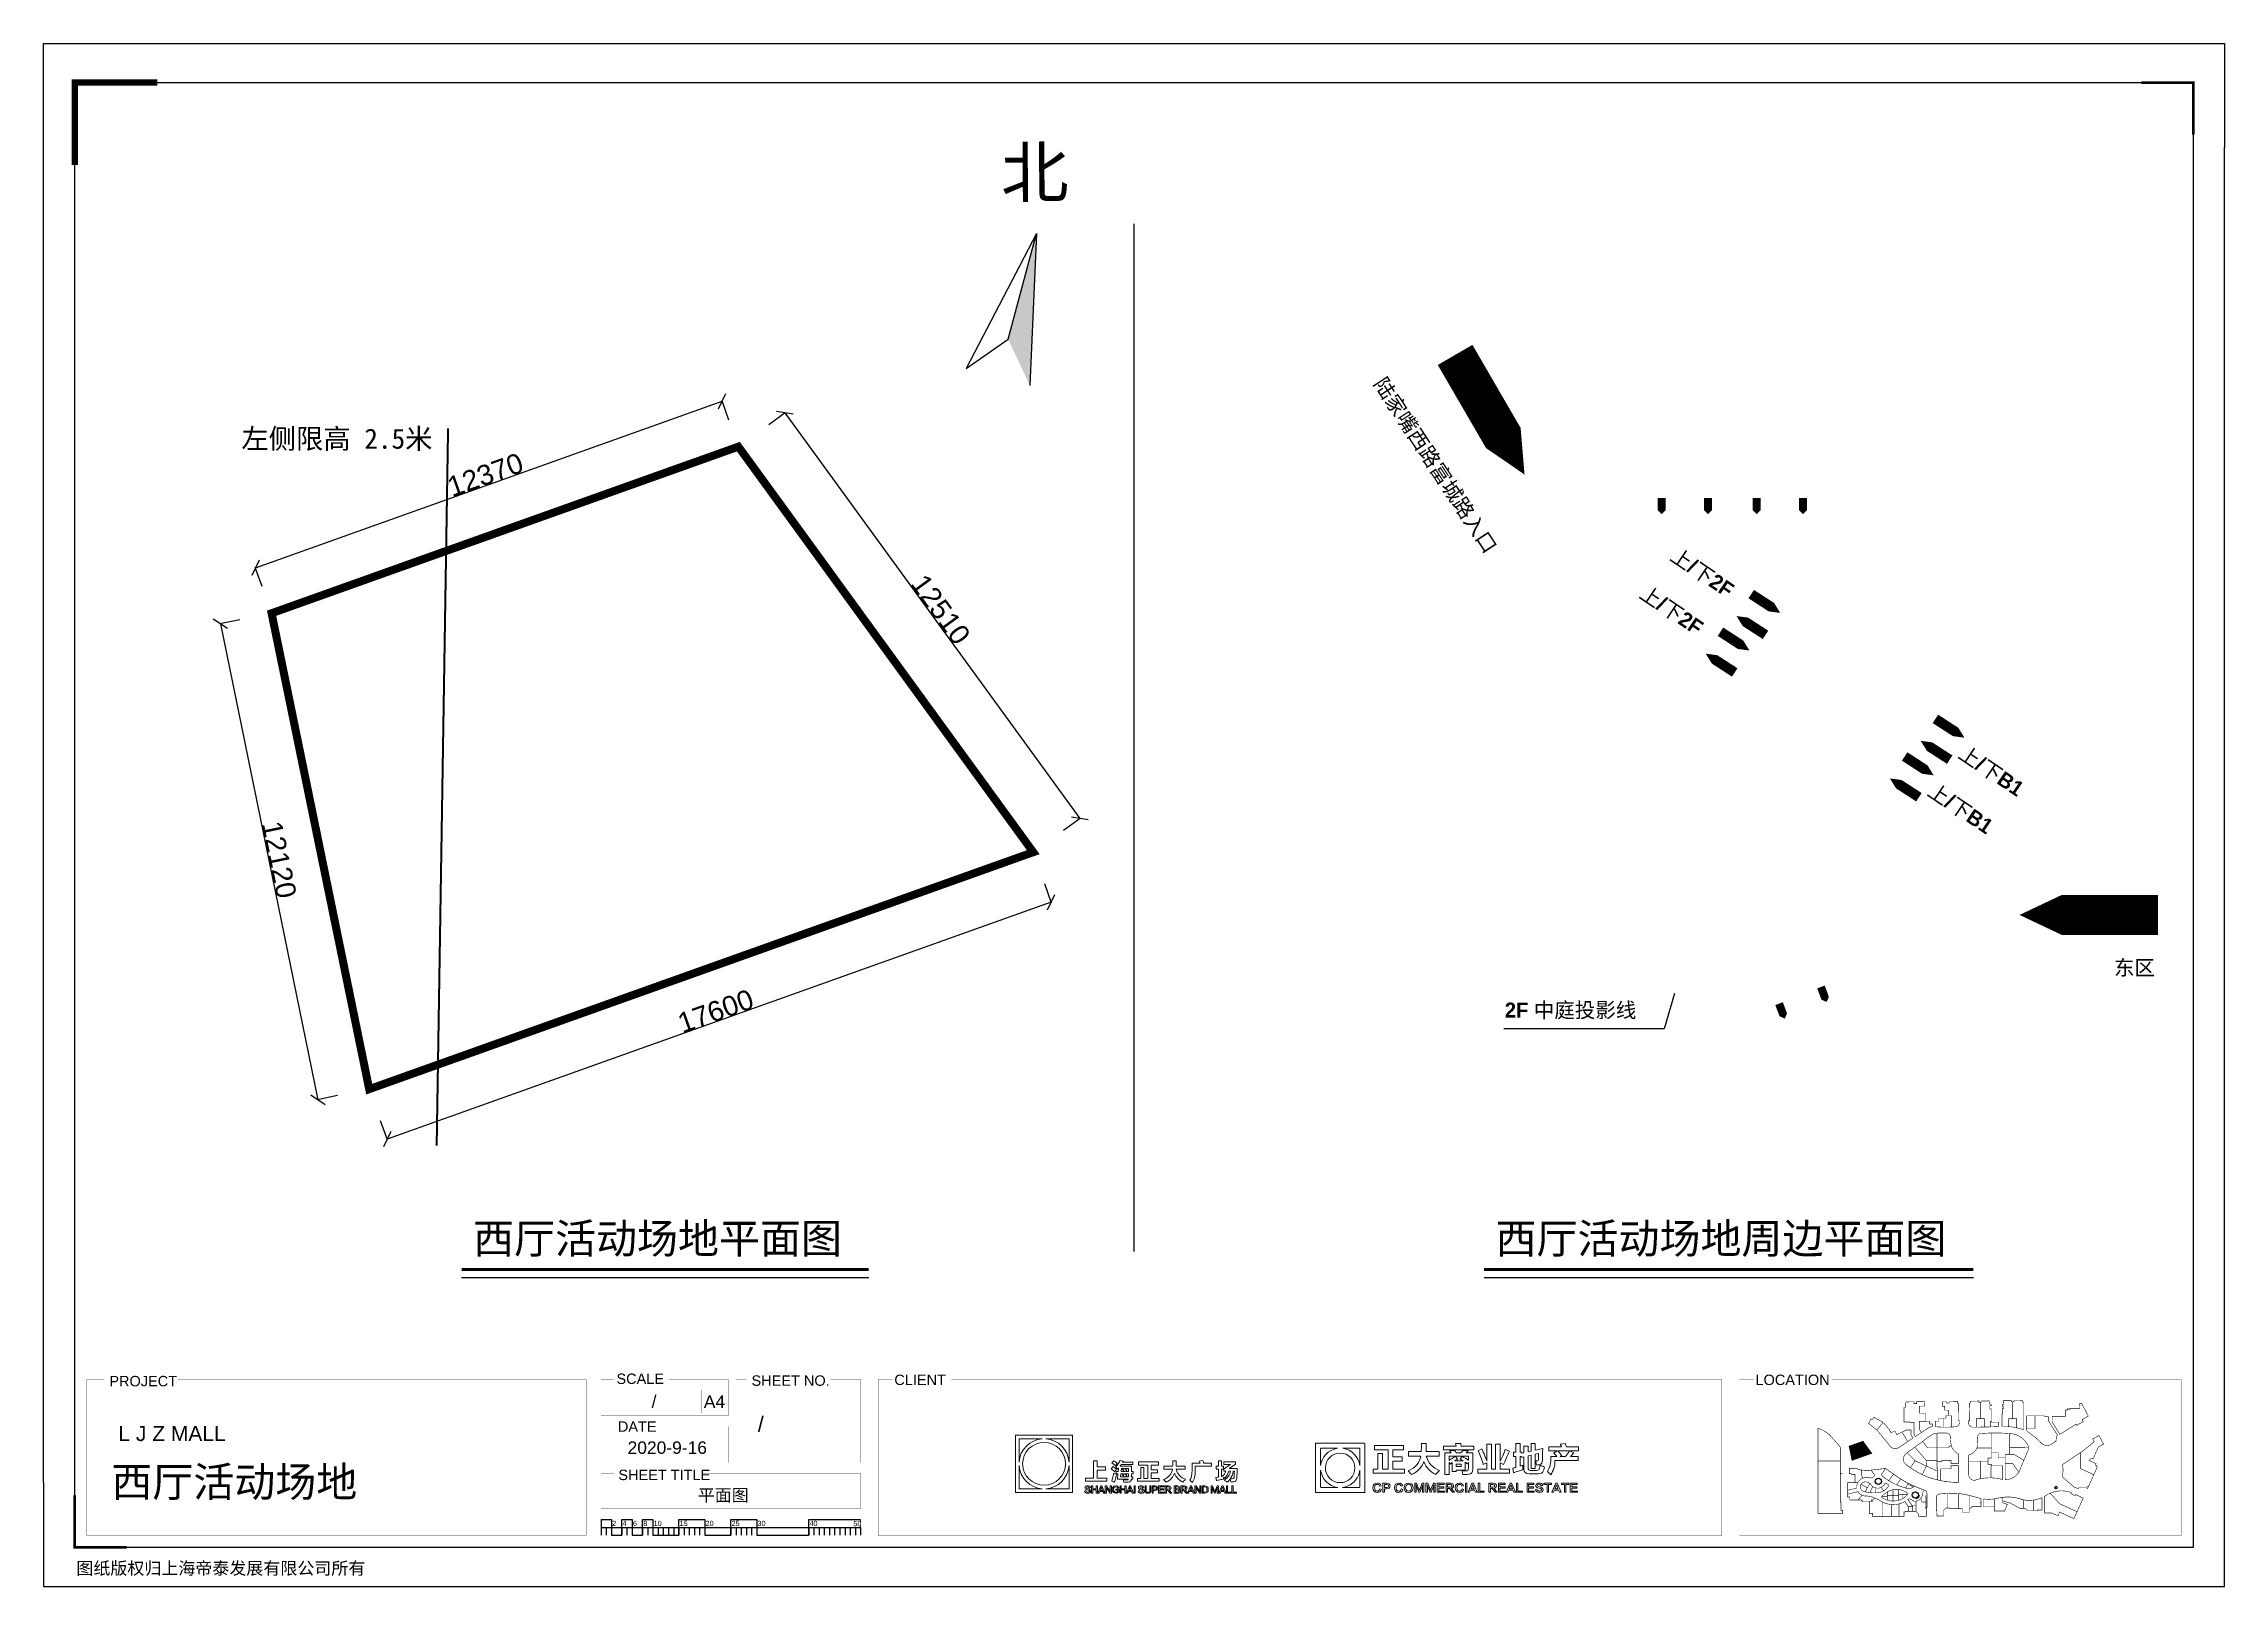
# Model space of a CAD drawing. Header units: inches. Extents: x -17552 to 36880, y -24560 to 13931.
import ezdxf
from ezdxf.enums import TextEntityAlignment as Align

# ---------------------------------------------------------------- set-up
doc = ezdxf.new("R2010")
doc.units = ezdxf.units.IN
doc.header["$MEASUREMENT"] = 0
doc.linetypes.add('DASH', pattern=[0.35, 0.25, -0.1])
for name, color, linetype in [('DIM', 3, 'Continuous'), ('WALL', 255, 'Continuous'), ('图层 1', 7, 'Continuous'), ('给排水', 160, 'Continuous')]:
    doc.layers.add(name, color=color, linetype=linetype)
doc.styles.add('3F_2017.02$0$H1', font='swisscl.ttf')
doc.styles.get("Standard").update_dxf_attribs({"font": 'arial.ttf'})
doc.dimstyles.new('DIM-200MM', dxfattribs={"dimtxt": 200, "dimasz": 120, "dimexe": 10, "dimexo": 10, "dimgap": 0.7, "dimtad": 1, "dimdec": 0, "dimrnd": 5, "dimzin": 1, "dimdsep": 46, "dimtxsty": 'Standard', "dimblk": 'OBLIQUE', "dimcen": 0.5, "dimdle": 1, "dimclrd": 256, "dimclre": 256, "dimclrt": 7, "dimaunit": 1, "dimadec": 0, "dimazin": 0, "dimtfac": 1, "dimtdec": 0, "dimtix": 1, "dimtmove": 2, "dimatfit": 3, "dimfxl": 0, "dimtolj": 1, "dimtzin": 1, "dimarcsym": 0})

msp = doc.modelspace()

# ---------------------------------------------------------------- texts
at = {"style": '3F_2017.02$0$H1'}
msp.add_text('北', height=1239.3, rotation=0.3594, dxfattribs=at).set_placement((6345.7, 10095.3))
for s, height, p in [('PROJECT', 259.2, (-15911.3, -19568.7)), ('SCALE', 259.2, (-3254.2, -19509.6)), ('SHEET NO.', 259.2, (117.3, -19555.8)), ('CLIENT', 259.2, (3681.9, -19536.5)), ('LOCATION', 259.2, (25175.9, -19536.5)), ('A4', 311.04, (-1073.1, -20106.9)), ('DATE', 259.2, (-3218.7, -20702.7)), ('SHEET TITLE', 259.2, (-3207, -21908.3)), ('2', 129.6, (-3362.8, -23054.1)), ('4', 129.6, (-3103.6, -23054.1)), ('6', 129.6, (-2844.4, -23054.1)), ('8', 129.6, (-2585.2, -23054.1)), ('10', 129.6, (-2326, -23054.1)), ('15', 129.6, (-1678, -23054.1)), ('20', 129.6, (-1030, -23054.1)), ('25', 129.6, (-382, -23054.1)), ('30', 129.6, (266, -23054.1)), ('40', 129.6, (1562, -23054.1)), ('50', 129.6, (2659, -23058.8)), ('图纸版权归上海帝泰发展有限公司所有', 311.04, (-16734.8, -24263.5))]:
    msp.add_text(s, height=height).set_placement(p)
at = {"color": 240, "true_color": 0xed1f24, "char_height": 375, "width": 6396.416, "attachment_point": 1}
for s, insert, rotation in [('{\\fDengXian|b1|i0|c134|p2;陆家嘴西路富城路入口}', (15940.6, 5654.6), 303.34466), ('{\\fDengXian|b1|i0|c134|p2;上/下2F}', (23228.8, 1378.1), 326.03517), ('{\\fDengXian|b1|i0|c134|p2;上/下2F}', (22460.8, 439.9), 326.03517), ('{\\fDengXian|b1|i0|c134|p2;上/下B1}', (30418.2, -3551.8), 326.03517), ('{\\fDengXian|b1|i0|c134|p2;上/下B1}', (29650.2, -4490.1), 326.03517)]:
    msp.add_mtext(s, dxfattribs=dict(at, insert=insert, rotation=rotation))
at = {"color": 240, "true_color": 0xed1f24, "insert": (34124.2, -8936.2), "char_height": 375, "width": 6396.416, "attachment_point": 1}
msp.add_mtext('{\\fDengXian|b1|i0|c134|p2;东区}', dxfattribs=at)
at = {"attachment_point": 1}
for s, insert, char_height, width in [('{\\fDengXian|b1|i0|c134|p2;2F 中庭投影线}', (18919.2, -9994.9), 375, 6396.416), ('{\\fSimSun|b0|i0|c134|p2;西厅活动场地平面图}', (-6833.2, -15505.8), 750, 10212.123), ('{\\fSimSun|b0|i0|c134|p2;西厅活动场地周边平面图}', (18687.7, -15505.8), 750, 12792.831), ('L J Z MALL', (-15686.1, -20559.4), 375, 10212.123)]:
    msp.add_mtext(s, dxfattribs=dict(at, insert=insert, char_height=char_height, width=width))
for tag, text, p in [('/', 'AS NOTED', (-2254.3, -20102)), ('2020-9-16', '2020-7-22', (-995.4, -21254))]:
    msp.add_attdef(tag, text=text, height=311.04).set_placement(p, align=Align.RIGHT)
for tag, p, s, height in [('/', (272.8, -20707.3), 'SHEET NO.', 388.8), ('西厅活动场地', (-15861.7, -22326.4), '###############', 750), ('平面图', (-1224.5, -22440.1), 'SHEET-TITLE', 311.04)]:
    msp.add_attdef(tag, p, s, height=height)
at = {"layer": '给排水', "linetype": 'DASH', "ltscale": 5000, "insert": (-12616.9, 4324.9), "char_height": 500, "width": 6808.082, "attachment_point": 1}
msp.add_mtext('{\\fSimSun|b0|i0|c134|p2;左侧限高 2.5米}', dxfattribs=at)

# ---------------------------------------------------------------- blocks, each defined once
blk = doc.blocks.new('_Oblique')
at = {"color": 0, "linetype": 'ByBlock', "lineweight": -2}
blk.add_line((-0.5, -0.5), (0.5, 0.5), dxfattribs=at)
blk = doc.blocks.new('*D17')
at = {"layer": 'DEFPOINTS', "color": 0, "transparency": 16777216}
for p in [(-616, 5010), (-211, 3875), (-11862, -281)]:
    blk.add_point(p, dxfattribs=at)
at = {"layer": 'DIM', "lineweight": -2, "transparency": 16777216}
for p, q in [((-12267, 853), (-615, 5010)), ((-448, 4539), (-619, 5019)), ((-12098, 383), (-12270, 863))]:
    blk.add_line(p, q, dxfattribs=at)
at = {"layer": 'DIM', "lineweight": -2, "transparency": 16777216, "xscale": 300, "yscale": 300, "zscale": 300}
for p, rotation in [((-616, 5010), 19.63207363897186), ((-12266, 854), 199.6320736389719)]:
    blk.add_blockref('_Oblique', p, dxfattribs=dict(at, rotation=rotation))
at = {"layer": 'DIM', "color": 7, "transparency": 16777216, "insert": (-6527, 3173), "char_height": 500, "attachment_point": 5, "rotation": 19.6321}
blk.add_mtext('\\A1;12370', dxfattribs=at)
blk = doc.blocks.new('*D18')
at = {"layer": 'DEFPOINTS', "color": 0, "transparency": 16777216}
for p in [(-211, 3875), (8312, -5397), (7149, -6242)]:
    blk.add_point(p, dxfattribs=at)
at = {"layer": 'DIM', "lineweight": -2, "transparency": 16777216}
for p, q in [((547, 4427), (960, 4727)), ((951, 4722), (8312, -5398)), ((7907, -5691), (8320, -5391))]:
    blk.add_line(p, q, dxfattribs=at)
at = {"layer": 'DIM', "lineweight": -2, "transparency": 16777216, "xscale": 300, "yscale": 300, "zscale": 300}
for p, rotation in [((951, 4721), 126.0343265551951), ((8312, -5397), 306.0343265551952)]:
    blk.add_blockref('_Oblique', p, dxfattribs=dict(at, rotation=rotation))
at = {"layer": 'DIM', "color": 7, "transparency": 16777216, "insert": (4839, -187), "char_height": 500, "attachment_point": 5, "rotation": 306.0343}
blk.add_mtext('\\A1;12510', dxfattribs=at)
blk = doc.blocks.new('*D19')
at = {"layer": 'DEFPOINTS', "color": 0, "transparency": 16777216}
for p in [(7149, -6242), (-9426, -12155), (-8980, -13405)]:
    blk.add_point(p, dxfattribs=at)
at = {"layer": 'DIM', "lineweight": -2, "transparency": 16777216}
for p, q in [((7427, -7022), (7599, -7502)), ((7596, -7492), (-8980, -13405)), ((-9148, -12934), (-8976, -13414))]:
    blk.add_line(p, q, dxfattribs=at)
at = {"layer": 'DIM', "lineweight": -2, "transparency": 16777216, "xscale": 300, "yscale": 300, "zscale": 300}
for p, rotation in [((7595, -7493), 19.632073638971), ((-8980, -13405), 199.632073638971)]:
    blk.add_blockref('_Oblique', p, dxfattribs=dict(at, rotation=rotation))
at = {"layer": 'DIM', "color": 7, "transparency": 16777216, "insert": (-778, -10208), "char_height": 500, "attachment_point": 5, "rotation": 19.6321}
blk.add_mtext('\\A1;17600', dxfattribs=at)
blk = doc.blocks.new('*D20')
at = {"layer": 'DEFPOINTS', "color": 0, "transparency": 16777216}
for p in [(-11862, -281), (-10704, -12417), (-9426, -12155)]:
    blk.add_point(p, dxfattribs=at)
at = {"layer": 'DIM', "lineweight": -2, "transparency": 16777216}
for p, q in [((-12651, -443), (-13150, -545)), ((-13141, -542), (-10704, -12418)), ((-10215, -12317), (-10714, -12419))]:
    blk.add_line(p, q, dxfattribs=at)
at = {"layer": 'DIM', "lineweight": -2, "transparency": 16777216, "xscale": 300, "yscale": 300, "zscale": 300}
for p, rotation in [((-13140, -543), 101.5936786666621), ((-10704, -12417), 281.5936786666622)]:
    blk.add_blockref('_Oblique', p, dxfattribs=dict(at, rotation=rotation))
at = {"layer": 'DIM', "color": 7, "transparency": 16777216, "insert": (-11672, -6429), "char_height": 500, "attachment_point": 5, "rotation": 281.5937}
blk.add_mtext('\\A1;12120', dxfattribs=at)
blk = doc.blocks.new('block 50')
at = {"layer": '图层 1', "lineweight": 0}
blk.add_lwpolyline([(38.4, -106.16), (21.47, -106.16), (21.47, -123.09), (38.4, -123.09), (38.4, -106.16)], dxfattribs=at)
for points, knots in [([(22.55, -107.24), (22.55, -107.24), (29.43, -107.24), (29.43, -107.24), (25.75, -107.49), (22.8, -110.44), (22.55, -114.12), (22.55, -114.12), (22.55, -107.24), (22.55, -107.24)], [0, 0, 0, 0, 1, 1, 1, 2, 2, 2, 3, 3, 3, 3]), ([(23.6, -114.63), (23.6, -111.13), (26.44, -108.29), (29.94, -108.29), (33.43, -108.29), (36.28, -111.13), (36.28, -114.63), (36.28, -118.12), (33.43, -120.96), (29.94, -120.96), (26.44, -120.96), (23.6, -118.12), (23.6, -114.63)], [0, 0, 0, 0, 1, 1, 1, 2, 2, 2, 3, 3, 3, 4, 4, 4, 4]), ([(37.33, -114.12), (37.08, -110.44), (34.13, -107.49), (30.45, -107.24), (30.45, -107.24), (37.33, -107.24), (37.33, -107.24), (37.33, -107.24), (37.33, -114.12), (37.33, -114.12)], [0, 0, 0, 0, 1, 1, 1, 2, 2, 2, 3, 3, 3, 3]), ([(22.55, -122.02), (22.55, -122.02), (22.55, -115.14), (22.55, -115.14), (22.8, -118.82), (25.75, -121.77), (29.43, -122.02), (29.43, -122.02), (22.55, -122.02), (22.55, -122.02)], [0, 0, 0, 0, 1, 1, 1, 2, 2, 2, 3, 3, 3, 3]), ([(37.33, -122.02), (37.33, -122.02), (30.45, -122.02), (30.45, -122.02), (34.13, -121.77), (37.08, -118.82), (37.33, -115.13), (37.33, -115.13), (37.33, -122.02), (37.33, -122.02)], [0, 0, 0, 0, 1, 1, 1, 2, 2, 2, 3, 3, 3, 3])]:
    blk.add_open_spline(points, degree=3, knots=knots, dxfattribs=at)
blk = doc.blocks.new('block 51')
at = {"layer": '图层 1', "lineweight": 0}
for points in [[(45.37, -121.17), (45.73, -121.17), (45.73, -123.3), (45.37, -123.3), (45.37, -122.36), (44.33, -122.36), (44.33, -123.3), (43.98, -123.3), (43.98, -121.17), (44.33, -121.17), (44.33, -122.05), (45.37, -122.05), (45.37, -121.17)], [(47.59, -123.3), (47.38, -122.79), (46.42, -122.79), (46.21, -123.3), (45.83, -123.3), (46.73, -121.16), (47.07, -121.16), (47.97, -123.3), (47.59, -123.3)], [(53.83, -121.17), (54.19, -121.17), (54.19, -123.3), (53.83, -123.3), (53.83, -122.36), (52.79, -122.36), (52.79, -123.3), (52.44, -123.3), (52.44, -121.17), (52.79, -121.17), (52.79, -122.05), (53.83, -122.05), (53.83, -121.17)], [(56.04, -123.3), (55.84, -122.79), (54.88, -122.79), (54.66, -123.3), (54.29, -123.3), (55.19, -121.16), (55.53, -121.16), (56.43, -123.3), (56.04, -123.3)], [(56.57, -121.17), (56.92, -121.17), (56.92, -123.3), (56.57, -123.3), (56.57, -121.17)], [(64.19, -123), (65.51, -123), (65.51, -123.3), (63.84, -123.3), (63.84, -121.16), (65.45, -121.16), (65.45, -121.48), (64.19, -121.48), (64.19, -122.05), (65.38, -122.05), (65.38, -122.36), (64.19, -122.36), (64.19, -123)], [(74.08, -123.3), (73.87, -122.79), (72.92, -122.79), (72.7, -123.3), (72.33, -123.3), (73.22, -121.16), (73.56, -121.16), (74.46, -123.3), (74.08, -123.3)], [(83.41, -123.3), (83.2, -122.79), (82.24, -122.79), (82.02, -123.3), (81.65, -123.3), (82.55, -121.16), (82.89, -121.16), (83.79, -123.3), (83.41, -123.3)], [(83.88, -121.17), (84.24, -121.17), (84.24, -123), (85.31, -123), (85.31, -123.3), (83.88, -123.3), (83.88, -121.17)], [(85.49, -121.17), (85.85, -121.17), (85.85, -123), (86.92, -123), (86.92, -123.3), (85.49, -123.3), (85.49, -121.17)]]:
    blk.add_lwpolyline(points, dxfattribs=at)
for points, knots in [([(43.67, -121.72), (43.67, -121.72), (43.31, -121.82), (43.31, -121.82), (43.24, -121.56), (43.09, -121.43), (42.83, -121.44), (42.54, -121.44), (42.4, -121.53), (42.39, -121.73), (42.36, -121.86), (42.52, -121.96), (42.87, -122.03), (43.46, -122.14), (43.74, -122.37), (43.73, -122.72), (43.71, -123.11), (43.43, -123.32), (42.89, -123.33), (42.36, -123.36), (42.04, -123.14), (41.95, -122.68), (41.95, -122.68), (42.3, -122.57), (42.3, -122.57), (42.33, -122.89), (42.53, -123.04), (42.88, -123.03), (43.2, -123.03), (43.36, -122.92), (43.36, -122.71), (43.38, -122.55), (43.21, -122.43), (42.82, -122.36), (42.27, -122.25), (42, -122.04), (42.02, -121.73), (42.04, -121.34), (42.31, -121.14), (42.82, -121.13), (43.29, -121.14), (43.57, -121.33), (43.67, -121.72)], [0, 0, 0, 0, 1, 1, 1, 2, 2, 2, 3, 3, 3, 4, 4, 4, 5, 5, 5, 6, 6, 6, 7, 7, 7, 8, 8, 8, 9, 9, 9, 10, 10, 10, 11, 11, 11, 12, 12, 12, 13, 13, 13, 14, 14, 14, 14]), ([(46.55, -122.48), (46.55, -122.48), (47.26, -122.48), (47.26, -122.48), (47.26, -122.48), (46.97, -121.73), (46.97, -121.73), (46.93, -121.64), (46.92, -121.57), (46.92, -121.52), (46.92, -121.52), (46.91, -121.52), (46.91, -121.52), (46.9, -121.58), (46.88, -121.65), (46.84, -121.73), (46.84, -121.73), (46.55, -122.48), (46.55, -122.48)], [0, 0, 0, 0, 1, 1, 1, 2, 2, 2, 3, 3, 3, 4, 4, 4, 5, 5, 5, 6, 6, 6, 6]), ([(49.53, -122.88), (49.53, -122.88), (49.53, -122.87), (49.53, -122.87), (49.51, -122.73), (49.51, -122.61), (49.51, -122.49), (49.51, -122.49), (49.51, -121.17), (49.51, -121.17), (49.51, -121.17), (49.85, -121.17), (49.85, -121.17), (49.85, -121.17), (49.85, -123.3), (49.85, -123.3), (49.85, -123.3), (49.49, -123.3), (49.49, -123.3), (49.08, -122.7), (48.78, -122.25), (48.59, -121.96), (48.51, -121.83), (48.45, -121.71), (48.39, -121.59), (48.39, -121.59), (48.38, -121.59), (48.38, -121.59), (48.4, -121.72), (48.41, -121.86), (48.41, -122.02), (48.41, -122.02), (48.41, -123.3), (48.41, -123.3), (48.41, -123.3), (48.07, -123.3), (48.07, -123.3), (48.07, -123.3), (48.07, -121.17), (48.07, -121.17), (48.07, -121.17), (48.43, -121.17), (48.43, -121.17), (48.84, -121.77), (49.13, -122.21), (49.32, -122.5), (49.4, -122.61), (49.46, -122.74), (49.53, -122.88)], [0, 0, 0, 0, 1, 1, 1, 2, 2, 2, 3, 3, 3, 4, 4, 4, 5, 5, 5, 6, 6, 6, 7, 7, 7, 8, 8, 8, 9, 9, 9, 10, 10, 10, 11, 11, 11, 12, 12, 12, 13, 13, 13, 14, 14, 14, 15, 15, 15, 16, 16, 16, 16]), ([(51.14, -122.14), (51.14, -122.14), (52.16, -122.14), (52.16, -122.14), (52.16, -122.14), (52.16, -122.95), (52.16, -122.95), (51.96, -123.21), (51.65, -123.33), (51.21, -123.33), (50.5, -123.31), (50.13, -122.94), (50.1, -122.24), (50.13, -121.53), (50.49, -121.16), (51.17, -121.13), (51.65, -121.14), (51.97, -121.35), (52.13, -121.76), (52.13, -121.76), (51.76, -121.86), (51.76, -121.86), (51.67, -121.59), (51.47, -121.46), (51.16, -121.45), (50.73, -121.48), (50.5, -121.75), (50.48, -122.24), (50.5, -122.74), (50.74, -123), (51.2, -123.04), (51.48, -123.04), (51.68, -122.96), (51.81, -122.82), (51.81, -122.82), (51.81, -122.45), (51.81, -122.45), (51.81, -122.45), (51.14, -122.45), (51.14, -122.45), (51.14, -122.45), (51.14, -122.14), (51.14, -122.14)], [0, 0, 0, 0, 1, 1, 1, 2, 2, 2, 3, 3, 3, 4, 4, 4, 5, 5, 5, 6, 6, 6, 7, 7, 7, 8, 8, 8, 9, 9, 9, 10, 10, 10, 11, 11, 11, 12, 12, 12, 13, 13, 13, 14, 14, 14, 14]), ([(55, -122.48), (55, -122.48), (55.71, -122.48), (55.71, -122.48), (55.71, -122.48), (55.43, -121.73), (55.43, -121.73), (55.39, -121.64), (55.37, -121.57), (55.37, -121.52), (55.37, -121.52), (55.36, -121.52), (55.36, -121.52), (55.36, -121.58), (55.34, -121.65), (55.3, -121.73), (55.3, -121.73), (55, -122.48), (55, -122.48)], [0, 0, 0, 0, 1, 1, 1, 2, 2, 2, 3, 3, 3, 4, 4, 4, 5, 5, 5, 6, 6, 6, 6]), ([(59.51, -121.72), (59.51, -121.72), (59.15, -121.82), (59.15, -121.82), (59.09, -121.56), (58.93, -121.43), (58.68, -121.44), (58.39, -121.44), (58.24, -121.53), (58.24, -121.73), (58.21, -121.86), (58.37, -121.96), (58.72, -122.03), (59.3, -122.14), (59.59, -122.37), (59.58, -122.72), (59.55, -123.11), (59.28, -123.32), (58.74, -123.33), (58.2, -123.36), (57.89, -123.14), (57.79, -122.68), (57.79, -122.68), (58.14, -122.57), (58.14, -122.57), (58.18, -122.89), (58.37, -123.04), (58.73, -123.03), (59.05, -123.03), (59.2, -122.92), (59.2, -122.71), (59.23, -122.55), (59.05, -122.43), (58.67, -122.36), (58.11, -122.25), (57.84, -122.04), (57.86, -121.73), (57.89, -121.34), (58.15, -121.14), (58.67, -121.13), (59.14, -121.14), (59.42, -121.33), (59.51, -121.72)], [0, 0, 0, 0, 1, 1, 1, 2, 2, 2, 3, 3, 3, 4, 4, 4, 5, 5, 5, 6, 6, 6, 7, 7, 7, 8, 8, 8, 9, 9, 9, 10, 10, 10, 11, 11, 11, 12, 12, 12, 13, 13, 13, 14, 14, 14, 14]), ([(61.23, -121.17), (61.23, -121.17), (61.58, -121.17), (61.58, -121.17), (61.58, -121.17), (61.58, -122.41), (61.58, -122.41), (61.6, -123.05), (61.3, -123.36), (60.68, -123.33), (60.09, -123.36), (59.8, -123.05), (59.81, -122.41), (59.81, -122.41), (59.81, -121.17), (59.81, -121.17), (59.81, -121.17), (60.16, -121.17), (60.16, -121.17), (60.16, -121.17), (60.16, -122.41), (60.16, -122.41), (60.16, -122.84), (60.33, -123.05), (60.68, -123.04), (61.06, -123.05), (61.24, -122.84), (61.23, -122.41), (61.23, -122.41), (61.23, -121.17), (61.23, -121.17)], [0, 0, 0, 0, 1, 1, 1, 2, 2, 2, 3, 3, 3, 4, 4, 4, 5, 5, 5, 6, 6, 6, 7, 7, 7, 8, 8, 8, 9, 9, 9, 10, 10, 10, 10]), ([(62.85, -122.48), (62.85, -122.48), (62.27, -122.48), (62.27, -122.48), (62.27, -122.48), (62.27, -123.3), (62.27, -123.3), (62.27, -123.3), (61.91, -123.3), (61.91, -123.3), (61.91, -123.3), (61.91, -121.16), (61.91, -121.16), (61.91, -121.16), (62.87, -121.16), (62.87, -121.16), (63.33, -121.18), (63.58, -121.4), (63.62, -121.81), (63.61, -122.25), (63.35, -122.47), (62.85, -122.48)], [0, 0, 0, 0, 1, 1, 1, 2, 2, 2, 3, 3, 3, 4, 4, 4, 5, 5, 5, 6, 6, 6, 7, 7, 7, 7]), ([(62.81, -121.48), (62.81, -121.48), (62.27, -121.48), (62.27, -121.48), (62.27, -121.48), (62.27, -122.17), (62.27, -122.17), (62.27, -122.17), (62.81, -122.17), (62.81, -122.17), (63.11, -122.17), (63.26, -122.05), (63.26, -121.81), (63.24, -121.6), (63.1, -121.49), (62.81, -121.48)], [0, 0, 0, 0, 1, 1, 1, 2, 2, 2, 3, 3, 3, 4, 4, 4, 5, 5, 5, 5]), ([(67.74, -123.3), (67.74, -123.3), (67.27, -123.3), (67.27, -123.3), (67.27, -123.3), (66.55, -122.4), (66.55, -122.4), (66.55, -122.4), (66.12, -122.4), (66.12, -122.4), (66.12, -122.4), (66.12, -123.3), (66.12, -123.3), (66.12, -123.3), (65.77, -123.3), (65.77, -123.3), (65.77, -123.3), (65.77, -121.16), (65.77, -121.16), (65.77, -121.16), (66.77, -121.16), (66.77, -121.16), (67.25, -121.17), (67.5, -121.38), (67.52, -121.77), (67.52, -122.12), (67.33, -122.32), (66.95, -122.38), (66.95, -122.38), (67.74, -123.3), (67.74, -123.3)], [0, 0, 0, 0, 1, 1, 1, 2, 2, 2, 3, 3, 3, 4, 4, 4, 5, 5, 5, 6, 6, 6, 7, 7, 7, 8, 8, 8, 9, 9, 9, 10, 10, 10, 10]), ([(66.12, -121.48), (66.12, -121.48), (66.12, -122.08), (66.12, -122.08), (66.12, -122.08), (66.7, -122.08), (66.7, -122.08), (67.01, -122.08), (67.16, -121.97), (67.16, -121.76), (67.15, -121.58), (67, -121.49), (66.7, -121.48), (66.7, -121.48), (66.12, -121.48), (66.12, -121.48)], [0, 0, 0, 0, 1, 1, 1, 2, 2, 2, 3, 3, 3, 4, 4, 4, 5, 5, 5, 5]), ([(69.43, -123.3), (69.43, -123.3), (68.46, -123.3), (68.46, -123.3), (68.46, -123.3), (68.46, -121.17), (68.46, -121.17), (68.46, -121.17), (69.38, -121.17), (69.38, -121.17), (69.83, -121.19), (70.07, -121.38), (70.1, -121.73), (70.09, -121.93), (70, -122.08), (69.83, -122.17), (70.06, -122.27), (70.18, -122.45), (70.19, -122.7), (70.19, -123.1), (69.94, -123.3), (69.43, -123.3)], [0, 0, 0, 0, 1, 1, 1, 2, 2, 2, 3, 3, 3, 4, 4, 4, 5, 5, 5, 6, 6, 6, 7, 7, 7, 7]), ([(68.8, -121.48), (68.8, -121.48), (68.8, -122.05), (68.8, -122.05), (68.8, -122.05), (69.33, -122.05), (69.33, -122.05), (69.59, -122.04), (69.73, -121.94), (69.74, -121.75), (69.72, -121.58), (69.59, -121.49), (69.34, -121.48), (69.34, -121.48), (68.8, -121.48), (68.8, -121.48)], [0, 0, 0, 0, 1, 1, 1, 2, 2, 2, 3, 3, 3, 4, 4, 4, 5, 5, 5, 5]), ([(69.37, -122.36), (69.37, -122.36), (68.8, -122.36), (68.8, -122.36), (68.8, -122.36), (68.8, -123), (68.8, -123), (68.8, -123), (69.4, -123), (69.4, -123), (69.69, -123), (69.83, -122.89), (69.83, -122.68), (69.82, -122.47), (69.66, -122.36), (69.37, -122.36)], [0, 0, 0, 0, 1, 1, 1, 2, 2, 2, 3, 3, 3, 4, 4, 4, 5, 5, 5, 5]), ([(72.43, -123.3), (72.43, -123.3), (71.95, -123.3), (71.95, -123.3), (71.95, -123.3), (71.23, -122.4), (71.23, -122.4), (71.23, -122.4), (70.8, -122.4), (70.8, -122.4), (70.8, -122.4), (70.8, -123.3), (70.8, -123.3), (70.8, -123.3), (70.45, -123.3), (70.45, -123.3), (70.45, -123.3), (70.45, -121.16), (70.45, -121.16), (70.45, -121.16), (71.45, -121.16), (71.45, -121.16), (71.93, -121.17), (72.18, -121.38), (72.2, -121.77), (72.2, -122.12), (72.01, -122.32), (71.64, -122.38), (71.64, -122.38), (72.43, -123.3), (72.43, -123.3)], [0, 0, 0, 0, 1, 1, 1, 2, 2, 2, 3, 3, 3, 4, 4, 4, 5, 5, 5, 6, 6, 6, 7, 7, 7, 8, 8, 8, 9, 9, 9, 10, 10, 10, 10]), ([(70.8, -121.48), (70.8, -121.48), (70.8, -122.08), (70.8, -122.08), (70.8, -122.08), (71.39, -122.08), (71.39, -122.08), (71.7, -122.08), (71.85, -121.97), (71.84, -121.76), (71.83, -121.58), (71.68, -121.49), (71.39, -121.48), (71.39, -121.48), (70.8, -121.48), (70.8, -121.48)], [0, 0, 0, 0, 1, 1, 1, 2, 2, 2, 3, 3, 3, 4, 4, 4, 5, 5, 5, 5]), ([(73.04, -122.48), (73.04, -122.48), (73.75, -122.48), (73.75, -122.48), (73.75, -122.48), (73.46, -121.73), (73.46, -121.73), (73.43, -121.64), (73.41, -121.57), (73.41, -121.52), (73.41, -121.52), (73.4, -121.52), (73.4, -121.52), (73.39, -121.58), (73.37, -121.65), (73.34, -121.73), (73.34, -121.73), (73.04, -122.48), (73.04, -122.48)], [0, 0, 0, 0, 1, 1, 1, 2, 2, 2, 3, 3, 3, 4, 4, 4, 5, 5, 5, 6, 6, 6, 6]), ([(76.02, -122.88), (76.02, -122.88), (76.02, -122.87), (76.02, -122.87), (76.01, -122.73), (76, -122.61), (76, -122.49), (76, -122.49), (76, -121.17), (76, -121.17), (76, -121.17), (76.34, -121.17), (76.34, -121.17), (76.34, -121.17), (76.34, -123.3), (76.34, -123.3), (76.34, -123.3), (75.99, -123.3), (75.99, -123.3), (75.58, -122.7), (75.27, -122.25), (75.08, -121.96), (75.01, -121.83), (74.94, -121.71), (74.89, -121.59), (74.89, -121.59), (74.88, -121.59), (74.88, -121.59), (74.9, -121.72), (74.91, -121.86), (74.91, -122.02), (74.91, -122.02), (74.91, -123.3), (74.91, -123.3), (74.91, -123.3), (74.57, -123.3), (74.57, -123.3), (74.57, -123.3), (74.57, -121.17), (74.57, -121.17), (74.57, -121.17), (74.93, -121.17), (74.93, -121.17), (75.33, -121.77), (75.63, -122.21), (75.81, -122.5), (75.89, -122.61), (75.96, -122.74), (76.02, -122.88)], [0, 0, 0, 0, 1, 1, 1, 2, 2, 2, 3, 3, 3, 4, 4, 4, 5, 5, 5, 6, 6, 6, 7, 7, 7, 8, 8, 8, 9, 9, 9, 10, 10, 10, 11, 11, 11, 12, 12, 12, 13, 13, 13, 14, 14, 14, 15, 15, 15, 16, 16, 16, 16]), ([(77.44, -123.29), (77.44, -123.29), (76.67, -123.29), (76.67, -123.29), (76.67, -123.29), (76.67, -121.16), (76.67, -121.16), (76.67, -121.16), (77.46, -121.16), (77.46, -121.16), (78.16, -121.17), (78.51, -121.52), (78.51, -122.23), (78.54, -122.96), (78.18, -123.31), (77.44, -123.29)], [0, 0, 0, 0, 1, 1, 1, 2, 2, 2, 3, 3, 3, 4, 4, 4, 5, 5, 5, 5]), ([(77.45, -121.48), (77.45, -121.48), (77.02, -121.48), (77.02, -121.48), (77.02, -121.48), (77.02, -123), (77.02, -123), (77.02, -123), (77.44, -123), (77.44, -123), (77.92, -123.01), (78.16, -122.76), (78.15, -122.24), (78.15, -121.74), (77.91, -121.49), (77.45, -121.48)], [0, 0, 0, 0, 1, 1, 1, 2, 2, 2, 3, 3, 3, 4, 4, 4, 5, 5, 5, 5]), ([(81.11, -121.17), (81.11, -121.17), (81.53, -121.17), (81.53, -121.17), (81.53, -121.17), (81.53, -123.3), (81.53, -123.3), (81.53, -123.3), (81.2, -123.3), (81.2, -123.3), (81.2, -123.3), (81.2, -122.04), (81.2, -122.04), (81.2, -121.93), (81.21, -121.78), (81.23, -121.57), (81.23, -121.57), (81.22, -121.57), (81.22, -121.57), (81.19, -121.7), (81.15, -121.82), (81.09, -121.94), (81.09, -121.94), (80.57, -123.3), (80.57, -123.3), (80.57, -123.3), (80.32, -123.3), (80.32, -123.3), (80.32, -123.3), (79.79, -121.94), (79.79, -121.94), (79.74, -121.81), (79.7, -121.68), (79.67, -121.57), (79.67, -121.57), (79.66, -121.57), (79.66, -121.57), (79.68, -121.73), (79.68, -121.89), (79.68, -122.04), (79.68, -122.04), (79.68, -123.3), (79.68, -123.3), (79.68, -123.3), (79.36, -123.3), (79.36, -123.3), (79.36, -123.3), (79.36, -121.17), (79.36, -121.17), (79.36, -121.17), (79.79, -121.17), (79.79, -121.17), (79.79, -121.17), (80.36, -122.61), (80.36, -122.61), (80.37, -122.65), (80.39, -122.71), (80.43, -122.79), (80.43, -122.82), (80.44, -122.85), (80.45, -122.86), (80.48, -122.76), (80.51, -122.68), (80.54, -122.61), (80.54, -122.61), (81.11, -121.17), (81.11, -121.17)], [0, 0, 0, 0, 1, 1, 1, 2, 2, 2, 3, 3, 3, 4, 4, 4, 5, 5, 5, 6, 6, 6, 7, 7, 7, 8, 8, 8, 9, 9, 9, 10, 10, 10, 11, 11, 11, 12, 12, 12, 13, 13, 13, 14, 14, 14, 15, 15, 15, 16, 16, 16, 17, 17, 17, 18, 18, 18, 19, 19, 19, 20, 20, 20, 21, 21, 21, 22, 22, 22, 22]), ([(82.36, -122.48), (82.36, -122.48), (83.08, -122.48), (83.08, -122.48), (83.08, -122.48), (82.79, -121.73), (82.79, -121.73), (82.75, -121.64), (82.74, -121.57), (82.74, -121.52), (82.74, -121.52), (82.73, -121.52), (82.73, -121.52), (82.72, -121.58), (82.7, -121.65), (82.66, -121.73), (82.66, -121.73), (82.36, -122.48), (82.36, -122.48)], [0, 0, 0, 0, 1, 1, 1, 2, 2, 2, 3, 3, 3, 4, 4, 4, 5, 5, 5, 6, 6, 6, 6])]:
    blk.add_open_spline(points, degree=3, knots=knots, dxfattribs=at)
blk = doc.blocks.new('block 52')
at = {"layer": '图层 1', "lineweight": 0}
for points in [[(42.17, -119.75), (42.17, -118.9), (44.59, -118.9), (44.59, -113.73), (45.66, -113.73), (45.66, -115.54), (48.08, -115.54), (48.08, -116.48), (45.66, -116.48), (45.66, -118.9), (48.49, -118.9), (48.49, -119.75), (42.17, -119.75)], [(57.59, -119.77), (57.59, -118.95), (58.55, -118.95), (58.55, -115.71), (59.51, -115.71), (59.51, -118.95), (60.67, -118.95), (60.67, -114.99), (57.86, -114.99), (57.86, -114.09), (63.8, -114.09), (63.8, -114.99), (61.63, -114.99), (61.63, -116.42), (63.55, -116.42), (63.55, -117.33), (61.63, -117.33), (61.63, -118.95), (64.02, -118.95), (64.02, -119.77), (57.59, -119.77)]]:
    blk.add_lwpolyline(points, dxfattribs=at)
for points, knots in [([(49.82, -116.07), (49.82, -116.07), (50.35, -115.43), (50.35, -115.43), (50.68, -115.67), (51.02, -115.95), (51.39, -116.26), (51.39, -116.26), (50.79, -116.97), (50.79, -116.97), (50.66, -116.83), (50.34, -116.52), (49.82, -116.07)], [0, 0, 0, 0, 1, 1, 1, 2, 2, 2, 3, 3, 3, 4, 4, 4, 4]), ([(49.99, -114.31), (49.99, -114.31), (50.57, -113.7), (50.57, -113.7), (50.9, -113.94), (51.24, -114.22), (51.61, -114.53), (51.61, -114.53), (51.01, -115.19), (51.01, -115.19), (50.86, -115.04), (50.62, -114.83), (50.29, -114.55), (50.16, -114.44), (50.06, -114.36), (49.99, -114.31)], [0, 0, 0, 0, 1, 1, 1, 2, 2, 2, 3, 3, 3, 4, 4, 4, 5, 5, 5, 5]), ([(51.28, -117.58), (51.28, -117.58), (51.28, -116.92), (51.28, -116.92), (51.28, -116.92), (51.88, -116.92), (51.88, -116.92), (51.88, -116.92), (51.99, -115.87), (51.99, -115.87), (51.88, -115.96), (51.77, -116.07), (51.66, -116.17), (51.52, -115.97), (51.34, -115.74), (51.14, -115.49), (51.73, -114.9), (52.16, -114.3), (52.43, -113.67), (52.43, -113.67), (53.37, -113.81), (53.37, -113.81), (53.33, -113.87), (53.28, -113.96), (53.2, -114.09), (53.18, -114.12), (53.18, -114.15), (53.18, -114.17), (53.18, -114.17), (56.17, -114.17), (56.17, -114.17), (56.17, -114.17), (56.17, -114.88), (56.17, -114.88), (56.17, -114.88), (52.74, -114.88), (52.74, -114.88), (52.7, -114.94), (52.64, -115.02), (52.57, -115.13), (52.52, -115.2), (52.47, -115.27), (52.43, -115.32), (52.43, -115.32), (55.81, -115.32), (55.81, -115.32), (55.79, -115.85), (55.79, -116.39), (55.79, -116.92), (55.79, -116.92), (56.31, -116.92), (56.31, -116.92), (56.31, -116.92), (56.31, -117.58), (56.31, -117.58), (56.31, -117.58), (55.79, -117.58), (55.79, -117.58), (55.77, -117.87), (55.76, -118.17), (55.76, -118.48), (55.76, -118.48), (56.25, -118.48), (56.25, -118.48), (56.25, -118.48), (56.25, -119.14), (56.25, -119.14), (56.25, -119.14), (55.73, -119.14), (55.73, -119.14), (55.73, -119.44), (55.66, -119.65), (55.51, -119.77), (55.4, -119.92), (55.17, -120), (54.82, -120.02), (54.66, -120.04), (54.24, -120.05), (53.56, -120.05), (53.54, -119.98), (53.51, -119.87), (53.48, -119.72), (53.42, -119.57), (53.39, -119.46), (53.37, -119.39), (53.79, -119.39), (54.12, -119.39), (54.36, -119.39), (54.58, -119.39), (54.72, -119.38), (54.8, -119.36), (54.83, -119.31), (54.85, -119.23), (54.85, -119.14), (54.85, -119.14), (51.66, -119.14), (51.66, -119.14), (51.66, -119.14), (51.8, -117.58), (51.8, -117.58), (51.8, -117.58), (51.28, -117.58), (51.28, -117.58)], [0, 0, 0, 0, 1, 1, 1, 2, 2, 2, 3, 3, 3, 4, 4, 4, 5, 5, 5, 6, 6, 6, 7, 7, 7, 8, 8, 8, 9, 9, 9, 10, 10, 10, 11, 11, 11, 12, 12, 12, 13, 13, 13, 14, 14, 14, 15, 15, 15, 16, 16, 16, 17, 17, 17, 18, 18, 18, 19, 19, 19, 20, 20, 20, 21, 21, 21, 22, 22, 22, 23, 23, 23, 24, 24, 24, 25, 25, 25, 26, 26, 26, 27, 27, 27, 28, 28, 28, 29, 29, 29, 30, 30, 30, 31, 31, 31, 32, 32, 32, 33, 33, 33, 34, 34, 34, 34]), ([(53.15, -116.37), (53.15, -116.37), (53.53, -115.98), (53.53, -115.98), (53.53, -115.98), (52.85, -115.98), (52.85, -115.98), (52.85, -115.98), (52.74, -116.92), (52.74, -116.92), (52.74, -116.92), (53.84, -116.92), (53.84, -116.92), (53.58, -116.7), (53.35, -116.51), (53.15, -116.37)], [0, 0, 0, 0, 1, 1, 1, 2, 2, 2, 3, 3, 3, 4, 4, 4, 5, 5, 5, 5]), ([(54.47, -116.48), (54.47, -116.48), (54.05, -116.92), (54.05, -116.92), (54.05, -116.92), (54.91, -116.92), (54.91, -116.92), (54.91, -116.62), (54.92, -116.31), (54.93, -115.98), (54.93, -115.98), (53.73, -115.98), (53.73, -115.98), (53.8, -116.02), (53.92, -116.1), (54.08, -116.23), (54.25, -116.34), (54.38, -116.42), (54.47, -116.48)], [0, 0, 0, 0, 1, 1, 1, 2, 2, 2, 3, 3, 3, 4, 4, 4, 5, 5, 5, 6, 6, 6, 6]), ([(65.41, -116.26), (65.41, -116.26), (65.41, -115.35), (65.41, -115.35), (65.41, -115.35), (67.99, -115.35), (67.99, -115.35), (68.03, -114.87), (68.05, -114.33), (68.05, -113.7), (68.05, -113.7), (69.03, -113.7), (69.03, -113.7), (69.03, -113.9), (69.03, -114.18), (69.01, -114.53), (69.01, -114.91), (69, -115.19), (68.98, -115.35), (68.98, -115.35), (71.67, -115.35), (71.67, -115.35), (71.67, -115.35), (71.67, -116.26), (71.67, -116.26), (71.67, -116.26), (69.03, -116.26), (69.03, -116.26), (69.42, -117.72), (70.33, -118.7), (71.78, -119.2), (71.45, -119.51), (71.2, -119.79), (71.01, -120.05), (69.8, -119.48), (68.98, -118.6), (68.54, -117.41), (68.17, -118.53), (67.34, -119.42), (66.04, -120.08), (66.02, -120.06), (65.98, -120.01), (65.93, -119.94), (65.69, -119.66), (65.48, -119.45), (65.3, -119.31), (66.89, -118.59), (67.76, -117.58), (67.91, -116.26), (67.91, -116.26), (65.41, -116.26), (65.41, -116.26)], [0, 0, 0, 0, 1, 1, 1, 2, 2, 2, 3, 3, 3, 4, 4, 4, 5, 5, 5, 6, 6, 6, 7, 7, 7, 8, 8, 8, 9, 9, 9, 10, 10, 10, 11, 11, 11, 12, 12, 12, 13, 13, 13, 14, 14, 14, 15, 15, 15, 16, 16, 16, 17, 17, 17, 17]), ([(74.66, -115.32), (74.66, -115.32), (74.66, -116.64), (74.66, -116.64), (74.67, -118.2), (74.38, -119.36), (73.78, -120.13), (73.78, -120.09), (73.53, -119.87), (73.03, -119.44), (73.53, -118.88), (73.76, -117.91), (73.72, -116.53), (73.72, -116.53), (73.72, -114.47), (73.72, -114.47), (73.72, -114.47), (76.11, -114.47), (76.11, -114.47), (76.09, -114.44), (76.07, -114.37), (76.03, -114.28), (75.96, -114.1), (75.9, -113.97), (75.86, -113.89), (75.86, -113.89), (76.91, -113.65), (76.91, -113.65), (76.95, -113.74), (77, -113.88), (77.07, -114.06), (77.13, -114.24), (77.17, -114.38), (77.21, -114.47), (77.21, -114.47), (79.44, -114.47), (79.44, -114.47), (79.44, -114.47), (79.44, -115.32), (79.44, -115.32), (79.44, -115.32), (74.66, -115.32), (74.66, -115.32)], [0, 0, 0, 0, 1, 1, 1, 2, 2, 2, 3, 3, 3, 4, 4, 4, 5, 5, 5, 6, 6, 6, 7, 7, 7, 8, 8, 8, 9, 9, 9, 10, 10, 10, 11, 11, 11, 12, 12, 12, 13, 13, 13, 14, 14, 14, 14]), ([(86.62, -114.77), (86.62, -114.77), (84.7, -116.04), (84.7, -116.04), (84.7, -116.04), (87.06, -116.04), (87.06, -116.04), (87.06, -116.94), (87.04, -117.87), (86.98, -118.84), (86.94, -119.54), (86.61, -119.9), (85.99, -119.94), (85.9, -119.96), (85.76, -119.97), (85.58, -119.97), (85.4, -119.98), (85.26, -119.99), (85.17, -119.99), (85.11, -119.72), (85.06, -119.44), (85, -119.14), (84.75, -119.44), (84.45, -119.74), (84.12, -120.05), (84, -119.94), (83.8, -119.8), (83.55, -119.64), (83.46, -119.56), (83.38, -119.51), (83.33, -119.47), (84.28, -118.79), (84.87, -117.92), (85.09, -116.83), (85.09, -116.83), (84.56, -116.83), (84.56, -116.83), (84.33, -117.71), (83.91, -118.42), (83.33, -118.95), (83.31, -118.91), (83.26, -118.87), (83.19, -118.81), (83.12, -118.74), (83.06, -118.69), (83.02, -118.68), (83.02, -118.84), (83.02, -119), (83.02, -119.17), (82.77, -119.22), (82.39, -119.29), (81.9, -119.36), (81.44, -119.45), (81.11, -119.52), (80.91, -119.55), (80.91, -119.55), (80.74, -118.7), (80.74, -118.7), (81, -118.65), (81.26, -118.6), (81.51, -118.57), (81.51, -118.57), (81.51, -116.26), (81.51, -116.26), (81.51, -116.26), (80.83, -116.26), (80.83, -116.26), (80.83, -116.26), (80.83, -115.35), (80.83, -115.35), (80.83, -115.35), (81.51, -115.35), (81.51, -115.35), (81.51, -115.35), (81.51, -113.7), (81.51, -113.7), (81.51, -113.7), (82.39, -113.7), (82.39, -113.7), (82.39, -113.7), (82.39, -115.35), (82.39, -115.35), (82.39, -115.35), (83, -115.35), (83, -115.35), (83, -115.35), (83, -116.26), (83, -116.26), (83, -116.26), (82.39, -116.26), (82.39, -116.26), (82.39, -116.26), (82.39, -118.37), (82.39, -118.37), (82.48, -118.37), (82.59, -118.36), (82.7, -118.32), (83.19, -117.93), (83.54, -117.44), (83.74, -116.83), (83.74, -116.83), (83.13, -116.83), (83.13, -116.83), (83.13, -116.83), (83.13, -116.07), (83.13, -116.07), (83.13, -116.07), (85.09, -114.8), (85.09, -114.8), (85.09, -114.8), (83.13, -114.8), (83.13, -114.8), (83.13, -114.8), (83.13, -114), (83.13, -114), (83.13, -114), (86.62, -114), (86.62, -114), (86.62, -114), (86.62, -114.77), (86.62, -114.77)], [0, 0, 0, 0, 1, 1, 1, 2, 2, 2, 3, 3, 3, 4, 4, 4, 5, 5, 5, 6, 6, 6, 7, 7, 7, 8, 8, 8, 9, 9, 9, 10, 10, 10, 11, 11, 11, 12, 12, 12, 13, 13, 13, 14, 14, 14, 15, 15, 15, 16, 16, 16, 17, 17, 17, 18, 18, 18, 19, 19, 19, 20, 20, 20, 21, 21, 21, 22, 22, 22, 23, 23, 23, 24, 24, 24, 25, 25, 25, 26, 26, 26, 27, 27, 27, 28, 28, 28, 29, 29, 29, 30, 30, 30, 31, 31, 31, 32, 32, 32, 33, 33, 33, 34, 34, 34, 35, 35, 35, 36, 36, 36, 37, 37, 37, 38, 38, 38, 39, 39, 39, 40, 40, 40, 40]), ([(50.59, -117.38), (50.74, -117.46), (50.99, -117.55), (51.33, -117.66), (51.37, -117.68), (51.4, -117.69), (51.42, -117.69), (51.36, -117.91), (51.28, -118.24), (51.17, -118.68), (51.02, -119.28), (50.9, -119.74), (50.81, -120.05), (50.76, -120.03), (50.68, -120), (50.57, -119.97), (50.29, -119.87), (50.09, -119.82), (49.96, -119.8), (50.18, -119.12), (50.39, -118.32), (50.59, -117.38)], [0, 0, 0, 0, 1, 1, 1, 2, 2, 2, 3, 3, 3, 4, 4, 4, 5, 5, 5, 6, 6, 6, 7, 7, 7, 7]), ([(53.12, -117.96), (53.12, -117.96), (53.53, -117.58), (53.53, -117.58), (53.53, -117.58), (52.68, -117.58), (52.68, -117.58), (52.68, -117.58), (52.6, -118.48), (52.6, -118.48), (52.6, -118.48), (53.81, -118.48), (53.81, -118.48), (53.57, -118.3), (53.34, -118.13), (53.12, -117.96)], [0, 0, 0, 0, 1, 1, 1, 2, 2, 2, 3, 3, 3, 4, 4, 4, 5, 5, 5, 5]), ([(54.47, -118.1), (54.47, -118.1), (54.05, -118.48), (54.05, -118.48), (54.05, -118.48), (54.88, -118.48), (54.88, -118.48), (54.88, -118.21), (54.89, -117.91), (54.91, -117.58), (54.91, -117.58), (53.7, -117.58), (53.7, -117.58), (53.77, -117.61), (53.91, -117.7), (54.11, -117.85), (54.26, -117.96), (54.38, -118.04), (54.47, -118.1)], [0, 0, 0, 0, 1, 1, 1, 2, 2, 2, 3, 3, 3, 4, 4, 4, 5, 5, 5, 6, 6, 6, 6]), ([(85.58, -119.11), (85.95, -119.11), (86.14, -118.96), (86.16, -118.65), (86.19, -118.21), (86.22, -117.6), (86.24, -116.83), (86.24, -116.83), (85.91, -116.83), (85.91, -116.83), (85.74, -117.7), (85.44, -118.46), (85, -119.11), (85.22, -119.11), (85.42, -119.11), (85.58, -119.11)], [0, 0, 0, 0, 1, 1, 1, 2, 2, 2, 3, 3, 3, 4, 4, 4, 5, 5, 5, 5])]:
    blk.add_open_spline(points, degree=3, knots=knots, dxfattribs=at)
blk = doc.blocks.new('block 49')
at = {"layer": '图层 1'}
for name in ['block 50', 'block 52', 'block 51']:
    blk.add_blockref(name, (0, 0), dxfattribs=at)
blk = doc.blocks.new('block 47')
at = {"layer": '图层 1', "lineweight": 0}
for points in [[(122.06, -57.89), (122.06, -56.7), (123.44, -56.7), (123.44, -52.04), (124.83, -52.04), (124.83, -56.7), (126.49, -56.7), (126.49, -51.01), (122.45, -51.01), (122.45, -49.7), (130.99, -49.7), (130.99, -51.01), (127.87, -51.01), (127.87, -53.06), (130.64, -53.06), (130.64, -54.37), (127.87, -54.37), (127.87, -56.7), (131.31, -56.7), (131.31, -57.89), (122.06, -57.89)], [(146.62, -55.95), (148.08, -55.95), (148.08, -55.2), (146.62, -55.2), (146.62, -55.95)]]:
    blk.add_lwpolyline(points, dxfattribs=at)
for points, knots in [([(132.5, -52.83), (132.5, -52.83), (132.5, -51.52), (132.5, -51.52), (132.5, -51.52), (136.22, -51.52), (136.22, -51.52), (136.27, -50.84), (136.3, -50.05), (136.3, -49.15), (136.3, -49.15), (137.72, -49.15), (137.72, -49.15), (137.72, -49.44), (137.71, -49.84), (137.68, -50.34), (137.68, -50.89), (137.67, -51.29), (137.64, -51.52), (137.64, -51.52), (141.51, -51.52), (141.51, -51.52), (141.51, -51.52), (141.51, -52.83), (141.51, -52.83), (141.51, -52.83), (137.72, -52.83), (137.72, -52.83), (138.27, -54.94), (139.59, -56.35), (141.67, -57.06), (141.2, -57.5), (140.83, -57.91), (140.57, -58.28), (138.83, -57.47), (137.64, -56.2), (137.01, -54.49), (136.48, -56.1), (135.28, -57.37), (133.41, -58.32), (133.38, -58.3), (133.33, -58.23), (133.25, -58.12), (132.91, -57.73), (132.61, -57.43), (132.34, -57.22), (134.64, -56.19), (135.89, -54.72), (136.1, -52.83), (136.1, -52.83), (132.5, -52.83), (132.5, -52.83)], [0, 0, 0, 0, 1, 1, 1, 2, 2, 2, 3, 3, 3, 4, 4, 4, 5, 5, 5, 6, 6, 6, 7, 7, 7, 8, 8, 8, 9, 9, 9, 10, 10, 10, 11, 11, 11, 12, 12, 12, 13, 13, 13, 14, 14, 14, 15, 15, 15, 16, 16, 16, 17, 17, 17, 17]), ([(142.86, -50.97), (142.86, -50.97), (142.86, -49.94), (142.86, -49.94), (142.86, -49.94), (146.58, -49.94), (146.58, -49.94), (146.58, -49.91), (146.57, -49.86), (146.54, -49.78), (146.49, -49.62), (146.43, -49.41), (146.38, -49.15), (146.38, -49.15), (147.96, -49.11), (147.96, -49.11), (147.96, -49.37), (147.99, -49.65), (148.04, -49.94), (148.04, -49.94), (151.8, -49.94), (151.8, -49.94), (151.8, -49.94), (151.8, -50.97), (151.8, -50.97), (151.8, -50.97), (142.86, -50.97), (142.86, -50.97)], [0, 0, 0, 0, 1, 1, 1, 2, 2, 2, 3, 3, 3, 4, 4, 4, 5, 5, 5, 6, 6, 6, 7, 7, 7, 8, 8, 8, 9, 9, 9, 9]), ([(143.22, -58.28), (143.22, -58.28), (143.22, -51.84), (143.22, -51.84), (143.22, -51.84), (145.08, -51.84), (145.08, -51.84), (145.02, -51.76), (144.95, -51.65), (144.84, -51.52), (144.71, -51.36), (144.62, -51.26), (144.56, -51.21), (144.56, -51.21), (146.11, -51.21), (146.11, -51.21), (146.16, -51.26), (146.24, -51.36), (146.34, -51.52), (146.45, -51.65), (146.53, -51.76), (146.58, -51.84), (146.58, -51.84), (148.08, -51.84), (148.08, -51.84), (148.13, -51.79), (148.2, -51.69), (148.28, -51.56), (148.38, -51.46), (148.5, -51.34), (148.64, -51.21), (148.64, -51.21), (150.14, -51.21), (150.14, -51.21), (149.95, -51.44), (149.76, -51.65), (149.54, -51.84), (149.54, -51.84), (151.48, -51.84), (151.48, -51.84), (151.48, -51.84), (151.48, -56.7), (151.48, -56.7), (151.48, -57.62), (151.06, -58.12), (150.22, -58.2), (149.87, -58.26), (149.32, -58.28), (148.56, -58.28), (148.48, -57.75), (148.4, -57.39), (148.32, -57.18), (148.53, -57.2), (148.89, -57.22), (149.39, -57.22), (149.94, -57.22), (150.22, -56.95), (150.22, -56.42), (150.22, -56.42), (150.22, -54.76), (150.22, -54.76), (150.22, -54.76), (149.94, -55.12), (149.94, -55.12), (149.7, -54.96), (149.47, -54.8), (149.23, -54.65), (149.23, -54.65), (149.23, -56.98), (149.23, -56.98), (149.23, -56.98), (146.62, -56.98), (146.62, -56.98), (146.62, -56.98), (146.62, -57.37), (146.62, -57.37), (146.62, -57.37), (145.43, -57.37), (145.43, -57.37), (145.43, -57.37), (145.43, -54.76), (145.43, -54.76), (145.38, -54.82), (145.29, -54.88), (145.16, -54.96), (145.02, -55.07), (144.92, -55.15), (144.84, -55.2), (144.81, -55.15), (144.73, -55.03), (144.6, -54.84), (144.73, -55), (144.7, -54.95), (144.48, -54.69), (144.48, -54.69), (144.48, -58.28), (144.48, -58.28), (144.48, -58.28), (143.22, -58.28), (143.22, -58.28)], [0, 0, 0, 0, 1, 1, 1, 2, 2, 2, 3, 3, 3, 4, 4, 4, 5, 5, 5, 6, 6, 6, 7, 7, 7, 8, 8, 8, 9, 9, 9, 10, 10, 10, 11, 11, 11, 12, 12, 12, 13, 13, 13, 14, 14, 14, 15, 15, 15, 16, 16, 16, 17, 17, 17, 18, 18, 18, 19, 19, 19, 20, 20, 20, 21, 21, 21, 22, 22, 22, 23, 23, 23, 24, 24, 24, 25, 25, 25, 26, 26, 26, 27, 27, 27, 28, 28, 28, 29, 29, 29, 30, 30, 30, 31, 31, 31, 32, 32, 32, 33, 33, 33, 33]), ([(155.68, -54.25), (155.68, -54.25), (155.68, -49.31), (155.68, -49.31), (155.68, -49.31), (157.06, -49.31), (157.06, -49.31), (157.06, -49.31), (157.06, -56.7), (157.06, -56.7), (157.06, -56.7), (158.25, -56.7), (158.25, -56.7), (158.25, -56.7), (158.25, -49.31), (158.25, -49.31), (158.25, -49.31), (159.59, -49.31), (159.59, -49.31), (159.59, -49.31), (159.59, -54.37), (159.59, -54.37), (160.12, -53.37), (160.62, -52.19), (161.09, -50.85), (161.09, -50.85), (162.32, -51.36), (162.32, -51.36), (162.06, -52.02), (161.59, -53.09), (160.94, -54.57), (160.8, -54.88), (160.7, -55.12), (160.62, -55.28), (160.62, -55.28), (159.59, -54.8), (159.59, -54.8), (159.59, -54.8), (159.59, -56.7), (159.59, -56.7), (159.59, -56.7), (162.32, -56.7), (162.32, -56.7), (162.32, -56.7), (162.32, -57.89), (162.32, -57.89), (162.32, -57.89), (153.03, -57.89), (153.03, -57.89), (153.03, -57.89), (153.03, -56.7), (153.03, -56.7), (153.03, -56.7), (155.68, -56.7), (155.68, -56.7), (155.68, -56.7), (155.68, -54.84), (155.68, -54.84), (155.68, -54.84), (154.61, -55.28), (154.61, -55.28), (154.11, -53.8), (153.59, -52.46), (153.07, -51.25), (153.07, -51.25), (154.21, -50.73), (154.21, -50.73), (154.29, -50.94), (154.43, -51.27), (154.61, -51.72), (154.87, -52.3), (155.23, -53.14), (155.68, -54.25)], [0, 0, 0, 0, 1, 1, 1, 2, 2, 2, 3, 3, 3, 4, 4, 4, 5, 5, 5, 6, 6, 6, 7, 7, 7, 8, 8, 8, 9, 9, 9, 10, 10, 10, 11, 11, 11, 12, 12, 12, 13, 13, 13, 14, 14, 14, 15, 15, 15, 16, 16, 16, 17, 17, 17, 18, 18, 18, 19, 19, 19, 20, 20, 20, 21, 21, 21, 22, 22, 22, 23, 23, 23, 24, 24, 24, 24]), ([(168.73, -51.36), (168.73, -51.36), (168.73, -49.11), (168.73, -49.11), (168.73, -49.11), (169.99, -49.11), (169.99, -49.11), (169.99, -49.11), (169.99, -51.05), (169.99, -51.05), (169.99, -51.05), (172.17, -50.57), (172.17, -50.57), (172.17, -51.07), (172.15, -51.72), (172.13, -52.51), (172.1, -53.01), (172.09, -53.54), (172.09, -54.09), (172.06, -54.8), (171.81, -55.23), (171.34, -55.36), (171.02, -55.38), (170.69, -55.42), (170.35, -55.48), (170.27, -55.05), (170.16, -54.65), (170.03, -54.25), (170.27, -54.25), (170.47, -54.25), (170.63, -54.25), (170.84, -54.22), (170.94, -54.09), (170.94, -53.85), (170.97, -53.46), (170.98, -52.85), (170.98, -52.04), (170.98, -52.04), (169.99, -52.27), (169.99, -52.27), (169.99, -52.27), (169.99, -56.5), (169.99, -56.5), (169.99, -56.5), (168.73, -56.5), (168.73, -56.5), (168.73, -56.5), (168.73, -52.59), (168.73, -52.59), (168.73, -52.59), (167.86, -52.79), (167.86, -52.79), (167.86, -52.79), (167.86, -56.54), (167.86, -56.54), (167.88, -56.86), (168.1, -57.03), (168.49, -57.06), (168.49, -57.06), (170.31, -57.06), (170.31, -57.06), (170.86, -57.06), (171.17, -56.91), (171.22, -56.62), (171.3, -56.28), (171.35, -55.91), (171.38, -55.52), (171.59, -55.62), (171.86, -55.74), (172.21, -55.87), (172.42, -55.95), (172.58, -56.02), (172.68, -56.07), (172.52, -56.7), (172.39, -57.12), (172.29, -57.33), (172.05, -57.83), (171.61, -58.08), (170.98, -58.08), (170.98, -58.08), (168.21, -58.08), (168.21, -58.08), (167.16, -58.08), (166.62, -57.62), (166.59, -56.7), (166.59, -56.7), (166.59, -53.1), (166.59, -53.1), (166.59, -53.1), (166, -53.26), (166, -53.26), (166, -53.26), (165.92, -52.95), (165.92, -52.95), (165.92, -52.95), (165.49, -52.95), (165.49, -52.95), (165.49, -52.95), (165.49, -55.79), (165.49, -55.79), (165.78, -55.71), (166.05, -55.63), (166.32, -55.55), (166.29, -55.82), (166.29, -56.25), (166.32, -56.86), (166.08, -56.94), (165.74, -57.06), (165.29, -57.22), (164.52, -57.43), (163.94, -57.61), (163.55, -57.77), (163.55, -57.77), (163.31, -56.42), (163.31, -56.42), (163.63, -56.35), (163.93, -56.27), (164.22, -56.19), (164.22, -56.19), (164.22, -52.95), (164.22, -52.95), (164.22, -52.95), (163.51, -52.95), (163.51, -52.95), (163.51, -52.95), (163.51, -51.64), (163.51, -51.64), (163.51, -51.64), (164.22, -51.64), (164.22, -51.64), (164.22, -51.64), (164.22, -49.11), (164.22, -49.11), (164.22, -49.11), (165.49, -49.11), (165.49, -49.11), (165.49, -49.11), (165.49, -51.64), (165.49, -51.64), (165.49, -51.64), (166.04, -51.64), (166.04, -51.64), (166.04, -51.64), (166.04, -52), (166.04, -52), (166.04, -52), (166.59, -51.84), (166.59, -51.84), (166.59, -51.84), (166.59, -49.94), (166.59, -49.94), (166.59, -49.94), (167.86, -49.94), (167.86, -49.94), (167.86, -49.94), (167.86, -51.56), (167.86, -51.56), (167.86, -51.56), (168.73, -51.36), (168.73, -51.36)], [0, 0, 0, 0, 1, 1, 1, 2, 2, 2, 3, 3, 3, 4, 4, 4, 5, 5, 5, 6, 6, 6, 7, 7, 7, 8, 8, 8, 9, 9, 9, 10, 10, 10, 11, 11, 11, 12, 12, 12, 13, 13, 13, 14, 14, 14, 15, 15, 15, 16, 16, 16, 17, 17, 17, 18, 18, 18, 19, 19, 19, 20, 20, 20, 21, 21, 21, 22, 22, 22, 23, 23, 23, 24, 24, 24, 25, 25, 25, 26, 26, 26, 27, 27, 27, 28, 28, 28, 29, 29, 29, 30, 30, 30, 31, 31, 31, 32, 32, 32, 33, 33, 33, 34, 34, 34, 35, 35, 35, 36, 36, 36, 37, 37, 37, 38, 38, 38, 39, 39, 39, 40, 40, 40, 41, 41, 41, 42, 42, 42, 43, 43, 43, 44, 44, 44, 45, 45, 45, 46, 46, 46, 47, 47, 47, 48, 48, 48, 49, 49, 49, 50, 50, 50, 51, 51, 51, 52, 52, 52, 53, 53, 53, 53]), ([(174.58, -54.25), (174.58, -54.25), (174.58, -52.99), (174.58, -52.99), (174.58, -52.99), (176.4, -52.99), (176.4, -52.99), (176.38, -52.96), (176.34, -52.92), (176.28, -52.87), (176.1, -52.63), (175.82, -52.3), (175.45, -51.88), (175.45, -51.88), (176.44, -51.29), (176.44, -51.29), (176.44, -51.29), (173.95, -51.29), (173.95, -51.29), (173.95, -51.29), (173.95, -50.1), (173.95, -50.1), (173.95, -50.1), (177.71, -50.1), (177.71, -50.1), (177.68, -50.02), (177.64, -49.9), (177.59, -49.74), (177.51, -49.53), (177.44, -49.39), (177.39, -49.31), (177.39, -49.31), (178.89, -49.07), (178.89, -49.07), (178.97, -49.47), (179.06, -49.81), (179.17, -50.1), (179.17, -50.1), (182.81, -50.1), (182.81, -50.1), (182.81, -50.1), (182.81, -51.29), (182.81, -51.29), (182.81, -51.29), (180.2, -51.29), (180.2, -51.29), (180.2, -51.29), (181.42, -51.88), (181.42, -51.88), (181.03, -52.35), (180.7, -52.72), (180.43, -52.99), (180.43, -52.99), (182.65, -52.99), (182.65, -52.99), (182.65, -52.99), (182.65, -54.17), (182.65, -54.17), (182.65, -54.17), (175.81, -54.17), (175.81, -54.17), (175.81, -54.17), (175.81, -54.41), (175.81, -54.41), (175.81, -55.75), (175.4, -57.08), (174.58, -58.4), (174.35, -58.14), (174.02, -57.81), (173.6, -57.41), (174.2, -56.41), (174.53, -55.36), (174.58, -54.25)], [0, 0, 0, 0, 1, 1, 1, 2, 2, 2, 3, 3, 3, 4, 4, 4, 5, 5, 5, 6, 6, 6, 7, 7, 7, 8, 8, 8, 9, 9, 9, 10, 10, 10, 11, 11, 11, 12, 12, 12, 13, 13, 13, 14, 14, 14, 15, 15, 15, 16, 16, 16, 17, 17, 17, 18, 18, 18, 19, 19, 19, 20, 20, 20, 21, 21, 21, 22, 22, 22, 23, 23, 23, 24, 24, 24, 24]), ([(177.83, -52.71), (177.83, -52.71), (177.35, -52.99), (177.35, -52.99), (177.35, -52.99), (178.89, -52.99), (178.89, -52.99), (179.29, -52.48), (179.68, -51.92), (180.08, -51.29), (180.08, -51.29), (176.64, -51.29), (176.64, -51.29), (176.74, -51.39), (176.9, -51.58), (177.11, -51.84), (177.4, -52.21), (177.64, -52.5), (177.83, -52.71)], [0, 0, 0, 0, 1, 1, 1, 2, 2, 2, 3, 3, 3, 4, 4, 4, 5, 5, 5, 6, 6, 6, 6]), ([(146.26, -52.91), (146.26, -52.91), (146.94, -53.66), (146.94, -53.66), (146.7, -53.87), (146.45, -54.05), (146.18, -54.21), (146.18, -54.21), (148.64, -54.21), (148.64, -54.21), (148.48, -54.13), (148.27, -54), (148, -53.82), (147.87, -53.74), (147.78, -53.68), (147.73, -53.66), (147.73, -53.66), (148.36, -52.95), (148.36, -52.95), (148.99, -53.29), (149.61, -53.66), (150.22, -54.05), (150.22, -54.05), (150.22, -52.87), (150.22, -52.87), (150.22, -52.87), (144.48, -52.87), (144.48, -52.87), (144.48, -52.87), (144.48, -54.17), (144.48, -54.17), (144.8, -53.96), (145.24, -53.66), (145.79, -53.26), (146, -53.1), (146.16, -52.99), (146.26, -52.91)], [0, 0, 0, 0, 1, 1, 1, 2, 2, 2, 3, 3, 3, 4, 4, 4, 5, 5, 5, 6, 6, 6, 7, 7, 7, 8, 8, 8, 9, 9, 9, 10, 10, 10, 11, 11, 11, 12, 12, 12, 12])]:
    blk.add_open_spline(points, degree=3, knots=knots, dxfattribs=at)
blk = doc.blocks.new('block 48')
at = {"layer": '图层 1', "lineweight": 0}
for points in [[(141.43, -63.17), (143.09, -63.17), (143.09, -63.54), (140.99, -63.54), (140.99, -60.84), (143.02, -60.84), (143.02, -61.25), (141.43, -61.25), (141.43, -61.96), (142.93, -61.96), (142.93, -62.35), (141.43, -62.35), (141.43, -63.17)], [(149.29, -60.86), (149.73, -60.86), (149.73, -63.54), (149.29, -63.54), (149.29, -60.86)], [(152.3, -63.54), (152.05, -62.89), (150.84, -62.89), (150.57, -63.54), (150.1, -63.54), (151.23, -60.84), (151.66, -60.84), (152.78, -63.54), (152.3, -63.54)], [(153.09, -60.86), (153.54, -60.86), (153.54, -63.17), (154.89, -63.17), (154.89, -63.54), (153.09, -63.54), (153.09, -60.86)], [(159.52, -63.17), (161.18, -63.17), (161.18, -63.54), (159.08, -63.54), (159.08, -60.84), (161.12, -60.84), (161.12, -61.25), (159.52, -61.25), (159.52, -61.96), (161.03, -61.96), (161.03, -62.35), (159.52, -62.35), (159.52, -63.17)], [(163.61, -63.54), (163.35, -62.89), (162.15, -62.89), (161.87, -63.54), (161.41, -63.54), (162.54, -60.84), (162.96, -60.84), (164.09, -63.54), (163.61, -63.54)], [(164.4, -60.86), (164.85, -60.86), (164.85, -63.17), (166.2, -63.17), (166.2, -63.54), (164.4, -63.54), (164.4, -60.86)], [(168, -63.17), (169.66, -63.17), (169.66, -63.54), (167.56, -63.54), (167.56, -60.84), (169.59, -60.84), (169.59, -61.25), (168, -61.25), (168, -61.96), (169.5, -61.96), (169.5, -62.35), (168, -62.35), (168, -63.17)], [(174.81, -61.25), (173.91, -61.25), (173.91, -63.54), (173.47, -63.54), (173.47, -61.25), (172.56, -61.25), (172.56, -60.86), (174.81, -60.86), (174.81, -61.25)], [(177.12, -63.54), (176.86, -62.89), (175.65, -62.89), (175.38, -63.54), (174.91, -63.54), (176.04, -60.84), (176.47, -60.84), (177.6, -63.54), (177.12, -63.54)], [(179.95, -61.25), (179.06, -61.25), (179.06, -63.54), (178.62, -63.54), (178.62, -61.25), (177.71, -61.25), (177.71, -60.86), (179.95, -60.86), (179.95, -61.25)], [(180.77, -63.17), (182.43, -63.17), (182.43, -63.54), (180.33, -63.54), (180.33, -60.84), (182.37, -60.84), (182.37, -61.25), (180.77, -61.25), (180.77, -61.96), (182.28, -61.96), (182.28, -62.35), (180.77, -62.35), (180.77, -63.17)]]:
    blk.add_lwpolyline(points, dxfattribs=at)
for points, knots in [([(124.4, -61.6), (124.4, -61.6), (123.93, -61.73), (123.93, -61.73), (123.81, -61.4), (123.58, -61.23), (123.25, -61.21), (122.74, -61.23), (122.47, -61.57), (122.44, -62.21), (122.45, -62.86), (122.71, -63.19), (123.22, -63.21), (123.63, -63.22), (123.88, -63), (123.97, -62.57), (123.97, -62.57), (124.45, -62.69), (124.45, -62.69), (124.3, -63.29), (123.89, -63.59), (123.23, -63.58), (122.41, -63.57), (121.99, -63.11), (121.97, -62.21), (121.99, -61.3), (122.42, -60.83), (123.27, -60.81), (123.81, -60.81), (124.19, -61.08), (124.4, -61.6)], [0, 0, 0, 0, 1, 1, 1, 2, 2, 2, 3, 3, 3, 4, 4, 4, 5, 5, 5, 6, 6, 6, 7, 7, 7, 8, 8, 8, 9, 9, 9, 10, 10, 10, 10]), ([(126.08, -62.51), (126.08, -62.51), (125.35, -62.51), (125.35, -62.51), (125.35, -62.51), (125.35, -63.54), (125.35, -63.54), (125.35, -63.54), (124.9, -63.54), (124.9, -63.54), (124.9, -63.54), (124.9, -60.84), (124.9, -60.84), (124.9, -60.84), (126.1, -60.84), (126.1, -60.84), (126.69, -60.87), (127.01, -61.14), (127.05, -61.66), (127.04, -62.22), (126.72, -62.5), (126.08, -62.51)], [0, 0, 0, 0, 1, 1, 1, 2, 2, 2, 3, 3, 3, 4, 4, 4, 5, 5, 5, 6, 6, 6, 7, 7, 7, 7]), ([(126.04, -61.25), (126.04, -61.25), (125.35, -61.25), (125.35, -61.25), (125.35, -61.25), (125.35, -62.12), (125.35, -62.12), (125.35, -62.12), (126.04, -62.12), (126.04, -62.12), (126.41, -62.12), (126.6, -61.97), (126.6, -61.66), (126.58, -61.39), (126.39, -61.26), (126.04, -61.25)], [0, 0, 0, 0, 1, 1, 1, 2, 2, 2, 3, 3, 3, 4, 4, 4, 5, 5, 5, 5]), ([(130.77, -61.6), (130.77, -61.6), (130.3, -61.73), (130.3, -61.73), (130.18, -61.4), (129.95, -61.23), (129.62, -61.21), (129.11, -61.23), (128.84, -61.57), (128.81, -62.21), (128.82, -62.86), (129.08, -63.19), (129.59, -63.21), (130, -63.22), (130.25, -63), (130.34, -62.57), (130.34, -62.57), (130.82, -62.69), (130.82, -62.69), (130.67, -63.29), (130.26, -63.59), (129.6, -63.58), (128.78, -63.57), (128.36, -63.11), (128.34, -62.21), (128.36, -61.3), (128.79, -60.83), (129.64, -60.81), (130.18, -60.81), (130.55, -61.08), (130.77, -61.6)], [0, 0, 0, 0, 1, 1, 1, 2, 2, 2, 3, 3, 3, 4, 4, 4, 5, 5, 5, 6, 6, 6, 7, 7, 7, 8, 8, 8, 9, 9, 9, 10, 10, 10, 10]), ([(132.51, -60.81), (133.34, -60.86), (133.78, -61.32), (133.84, -62.19), (133.81, -63.09), (133.36, -63.56), (132.49, -63.58), (131.64, -63.54), (131.2, -63.08), (131.16, -62.21), (131.21, -61.32), (131.66, -60.85), (132.51, -60.81)], [0, 0, 0, 0, 1, 1, 1, 2, 2, 2, 3, 3, 3, 4, 4, 4, 4]), ([(132.47, -63.22), (133.05, -63.19), (133.35, -62.86), (133.37, -62.21), (133.33, -61.58), (133.04, -61.25), (132.5, -61.19), (131.95, -61.24), (131.65, -61.58), (131.62, -62.21), (131.64, -62.84), (131.93, -63.18), (132.47, -63.22)], [0, 0, 0, 0, 1, 1, 1, 2, 2, 2, 3, 3, 3, 4, 4, 4, 4]), ([(136.5, -60.86), (136.5, -60.86), (137.03, -60.86), (137.03, -60.86), (137.03, -60.86), (137.03, -63.54), (137.03, -63.54), (137.03, -63.54), (136.62, -63.54), (136.62, -63.54), (136.62, -63.54), (136.62, -61.95), (136.62, -61.95), (136.62, -61.82), (136.63, -61.62), (136.66, -61.36), (136.66, -61.36), (136.64, -61.36), (136.64, -61.36), (136.61, -61.52), (136.56, -61.67), (136.49, -61.83), (136.49, -61.83), (135.83, -63.54), (135.83, -63.54), (135.83, -63.54), (135.52, -63.54), (135.52, -63.54), (135.52, -63.54), (134.84, -61.83), (134.84, -61.83), (134.78, -61.66), (134.73, -61.5), (134.7, -61.36), (134.7, -61.36), (134.68, -61.36), (134.68, -61.36), (134.7, -61.56), (134.71, -61.76), (134.71, -61.95), (134.71, -61.95), (134.71, -63.54), (134.71, -63.54), (134.71, -63.54), (134.31, -63.54), (134.31, -63.54), (134.31, -63.54), (134.31, -60.86), (134.31, -60.86), (134.31, -60.86), (134.84, -60.86), (134.84, -60.86), (134.84, -60.86), (135.57, -62.67), (135.57, -62.67), (135.58, -62.72), (135.6, -62.79), (135.65, -62.89), (135.65, -62.94), (135.66, -62.97), (135.67, -62.99), (135.71, -62.86), (135.75, -62.76), (135.79, -62.67), (135.79, -62.67), (136.5, -60.86), (136.5, -60.86)], [0, 0, 0, 0, 1, 1, 1, 2, 2, 2, 3, 3, 3, 4, 4, 4, 5, 5, 5, 6, 6, 6, 7, 7, 7, 8, 8, 8, 9, 9, 9, 10, 10, 10, 11, 11, 11, 12, 12, 12, 13, 13, 13, 14, 14, 14, 15, 15, 15, 16, 16, 16, 17, 17, 17, 18, 18, 18, 19, 19, 19, 20, 20, 20, 21, 21, 21, 22, 22, 22, 22]), ([(139.84, -60.86), (139.84, -60.86), (140.37, -60.86), (140.37, -60.86), (140.37, -60.86), (140.37, -63.54), (140.37, -63.54), (140.37, -63.54), (139.96, -63.54), (139.96, -63.54), (139.96, -63.54), (139.96, -61.95), (139.96, -61.95), (139.96, -61.82), (139.97, -61.62), (140, -61.36), (140, -61.36), (139.98, -61.36), (139.98, -61.36), (139.95, -61.52), (139.9, -61.67), (139.83, -61.83), (139.83, -61.83), (139.17, -63.54), (139.17, -63.54), (139.17, -63.54), (138.85, -63.54), (138.85, -63.54), (138.85, -63.54), (138.18, -61.83), (138.18, -61.83), (138.12, -61.66), (138.07, -61.5), (138.04, -61.36), (138.04, -61.36), (138.02, -61.36), (138.02, -61.36), (138.04, -61.56), (138.05, -61.76), (138.05, -61.95), (138.05, -61.95), (138.05, -63.54), (138.05, -63.54), (138.05, -63.54), (137.65, -63.54), (137.65, -63.54), (137.65, -63.54), (137.65, -60.86), (137.65, -60.86), (137.65, -60.86), (138.18, -60.86), (138.18, -60.86), (138.18, -60.86), (138.91, -62.67), (138.91, -62.67), (138.92, -62.72), (138.94, -62.79), (138.98, -62.89), (138.99, -62.94), (139, -62.97), (139.01, -62.99), (139.05, -62.86), (139.09, -62.76), (139.13, -62.67), (139.13, -62.67), (139.84, -60.86), (139.84, -60.86)], [0, 0, 0, 0, 1, 1, 1, 2, 2, 2, 3, 3, 3, 4, 4, 4, 5, 5, 5, 6, 6, 6, 7, 7, 7, 8, 8, 8, 9, 9, 9, 10, 10, 10, 11, 11, 11, 12, 12, 12, 13, 13, 13, 14, 14, 14, 15, 15, 15, 16, 16, 16, 17, 17, 17, 18, 18, 18, 19, 19, 19, 20, 20, 20, 21, 21, 21, 22, 22, 22, 22]), ([(146.09, -63.54), (146.09, -63.54), (145.49, -63.54), (145.49, -63.54), (145.49, -63.54), (144.58, -62.4), (144.58, -62.4), (144.58, -62.4), (144.04, -62.4), (144.04, -62.4), (144.04, -62.4), (144.04, -63.54), (144.04, -63.54), (144.04, -63.54), (143.6, -63.54), (143.6, -63.54), (143.6, -63.54), (143.6, -60.84), (143.6, -60.84), (143.6, -60.84), (144.86, -60.84), (144.86, -60.84), (145.46, -60.86), (145.78, -61.12), (145.8, -61.61), (145.8, -62.05), (145.57, -62.31), (145.09, -62.38), (145.09, -62.38), (146.09, -63.54), (146.09, -63.54)], [0, 0, 0, 0, 1, 1, 1, 2, 2, 2, 3, 3, 3, 4, 4, 4, 5, 5, 5, 6, 6, 6, 7, 7, 7, 8, 8, 8, 9, 9, 9, 10, 10, 10, 10]), ([(144.04, -61.25), (144.04, -61.25), (144.04, -62), (144.04, -62), (144.04, -62), (144.78, -62), (144.78, -62), (145.17, -62), (145.36, -61.87), (145.35, -61.6), (145.34, -61.37), (145.15, -61.26), (144.78, -61.25), (144.78, -61.25), (144.04, -61.25), (144.04, -61.25)], [0, 0, 0, 0, 1, 1, 1, 2, 2, 2, 3, 3, 3, 4, 4, 4, 5, 5, 5, 5]), ([(148.74, -61.6), (148.74, -61.6), (148.27, -61.73), (148.27, -61.73), (148.15, -61.4), (147.92, -61.23), (147.59, -61.21), (147.08, -61.23), (146.81, -61.57), (146.78, -62.21), (146.79, -62.86), (147.05, -63.19), (147.56, -63.21), (147.97, -63.22), (148.22, -63), (148.31, -62.57), (148.31, -62.57), (148.79, -62.69), (148.79, -62.69), (148.64, -63.29), (148.23, -63.59), (147.57, -63.58), (146.75, -63.57), (146.33, -63.11), (146.31, -62.21), (146.33, -61.3), (146.76, -60.83), (147.61, -60.81), (148.15, -60.81), (148.53, -61.08), (148.74, -61.6)], [0, 0, 0, 0, 1, 1, 1, 2, 2, 2, 3, 3, 3, 4, 4, 4, 5, 5, 5, 6, 6, 6, 7, 7, 7, 8, 8, 8, 9, 9, 9, 10, 10, 10, 10]), ([(150.99, -62.51), (150.99, -62.51), (151.89, -62.51), (151.89, -62.51), (151.89, -62.51), (151.53, -61.56), (151.53, -61.56), (151.48, -61.45), (151.46, -61.36), (151.46, -61.3), (151.46, -61.3), (151.45, -61.3), (151.45, -61.3), (151.44, -61.38), (151.41, -61.46), (151.37, -61.56), (151.37, -61.56), (150.99, -62.51), (150.99, -62.51)], [0, 0, 0, 0, 1, 1, 1, 2, 2, 2, 3, 3, 3, 4, 4, 4, 5, 5, 5, 6, 6, 6, 6]), ([(158.75, -63.54), (158.75, -63.54), (158.16, -63.54), (158.16, -63.54), (158.16, -63.54), (157.25, -62.4), (157.25, -62.4), (157.25, -62.4), (156.7, -62.4), (156.7, -62.4), (156.7, -62.4), (156.7, -63.54), (156.7, -63.54), (156.7, -63.54), (156.26, -63.54), (156.26, -63.54), (156.26, -63.54), (156.26, -60.84), (156.26, -60.84), (156.26, -60.84), (157.52, -60.84), (157.52, -60.84), (158.13, -60.86), (158.44, -61.12), (158.47, -61.61), (158.47, -62.05), (158.23, -62.31), (157.75, -62.38), (157.75, -62.38), (158.75, -63.54), (158.75, -63.54)], [0, 0, 0, 0, 1, 1, 1, 2, 2, 2, 3, 3, 3, 4, 4, 4, 5, 5, 5, 6, 6, 6, 7, 7, 7, 8, 8, 8, 9, 9, 9, 10, 10, 10, 10]), ([(156.7, -61.25), (156.7, -61.25), (156.7, -62), (156.7, -62), (156.7, -62), (157.44, -62), (157.44, -62), (157.83, -62), (158.02, -61.87), (158.01, -61.6), (158, -61.37), (157.81, -61.26), (157.44, -61.25), (157.44, -61.25), (156.7, -61.25), (156.7, -61.25)], [0, 0, 0, 0, 1, 1, 1, 2, 2, 2, 3, 3, 3, 4, 4, 4, 5, 5, 5, 5]), ([(162.3, -62.51), (162.3, -62.51), (163.2, -62.51), (163.2, -62.51), (163.2, -62.51), (162.83, -61.56), (162.83, -61.56), (162.79, -61.45), (162.77, -61.36), (162.77, -61.3), (162.77, -61.3), (162.76, -61.3), (162.76, -61.3), (162.75, -61.38), (162.72, -61.46), (162.68, -61.56), (162.68, -61.56), (162.3, -62.51), (162.3, -62.51)], [0, 0, 0, 0, 1, 1, 1, 2, 2, 2, 3, 3, 3, 4, 4, 4, 5, 5, 5, 6, 6, 6, 6]), ([(172.21, -61.55), (172.21, -61.55), (171.75, -61.67), (171.75, -61.67), (171.67, -61.35), (171.48, -61.19), (171.16, -61.19), (170.79, -61.19), (170.61, -61.32), (170.6, -61.56), (170.56, -61.73), (170.77, -61.86), (171.21, -61.93), (171.94, -62.07), (172.3, -62.36), (172.28, -62.8), (172.26, -63.31), (171.91, -63.57), (171.23, -63.58), (170.56, -63.61), (170.16, -63.33), (170.04, -62.75), (170.04, -62.75), (170.48, -62.62), (170.48, -62.62), (170.52, -63.02), (170.77, -63.21), (171.22, -63.19), (171.62, -63.19), (171.82, -63.06), (171.82, -62.79), (171.85, -62.59), (171.63, -62.45), (171.14, -62.35), (170.44, -62.21), (170.1, -61.95), (170.13, -61.56), (170.16, -61.07), (170.49, -60.82), (171.14, -60.81), (171.73, -60.81), (172.09, -61.06), (172.21, -61.55)], [0, 0, 0, 0, 1, 1, 1, 2, 2, 2, 3, 3, 3, 4, 4, 4, 5, 5, 5, 6, 6, 6, 7, 7, 7, 8, 8, 8, 9, 9, 9, 10, 10, 10, 11, 11, 11, 12, 12, 12, 13, 13, 13, 14, 14, 14, 14]), ([(175.81, -62.51), (175.81, -62.51), (176.7, -62.51), (176.7, -62.51), (176.7, -62.51), (176.34, -61.56), (176.34, -61.56), (176.3, -61.45), (176.28, -61.36), (176.28, -61.3), (176.28, -61.3), (176.26, -61.3), (176.26, -61.3), (176.25, -61.38), (176.23, -61.46), (176.18, -61.56), (176.18, -61.56), (175.81, -62.51), (175.81, -62.51)], [0, 0, 0, 0, 1, 1, 1, 2, 2, 2, 3, 3, 3, 4, 4, 4, 5, 5, 5, 6, 6, 6, 6])]:
    blk.add_open_spline(points, degree=3, knots=knots, dxfattribs=at)
blk = doc.blocks.new('block 46')
at = {"layer": '图层 1', "lineweight": 0}
for points, knots in [([(105, -49.05), (109.78, -49.05), (114.56, -49.05), (119.34, -49.05), (119.54, -49.05), (119.54, -49.05), (119.54, -49.24), (119.54, -51.05), (119.55, -52.86), (119.53, -54.66), (119.51, -57.37), (119.53, -60.08), (119.52, -62.79), (119.52, -63.01), (119.53, -63.23), (119.54, -63.45), (119.54, -63.5), (119.54, -63.54), (119.52, -63.59), (114.71, -63.59), (109.9, -63.59), (105.09, -63.59), (105.02, -63.59), (105, -63.57), (105, -63.5), (105, -58.68), (105, -53.87), (105, -49.05)], [0, 0, 0, 0, 1, 1, 1, 2, 2, 2, 3, 3, 3, 4, 4, 4, 5, 5, 5, 6, 6, 6, 7, 7, 7, 8, 8, 8, 9, 9, 9, 9]), ([(111.48, -50.54), (111.45, -50.54), (111.42, -50.54), (111.4, -50.54), (109.81, -50.54), (108.21, -50.54), (106.62, -50.54), (106.48, -50.54), (106.48, -50.54), (106.48, -50.69), (106.48, -52.3), (106.48, -53.92), (106.48, -55.53), (106.48, -55.54), (106.48, -55.56), (106.48, -55.57), (106.48, -55.58), (106.47, -55.6), (106.49, -55.6), (106.78, -53.21), (108.66, -50.95), (111.48, -50.54)], [0, 0, 0, 0, 1, 1, 1, 2, 2, 2, 3, 3, 3, 4, 4, 4, 5, 5, 5, 6, 6, 6, 7, 7, 7, 7]), ([(113.06, -50.54), (115.65, -50.92), (117.7, -52.98), (118.04, -55.59), (118.04, -55.56), (118.04, -55.52), (118.04, -55.49), (118.04, -53.89), (118.04, -52.3), (118.04, -50.7), (118.04, -50.54), (118.04, -50.54), (117.89, -50.54), (116.31, -50.54), (114.73, -50.54), (113.15, -50.54), (113.12, -50.54), (113.09, -50.54), (113.06, -50.54)], [0, 0, 0, 0, 1, 1, 1, 2, 2, 2, 3, 3, 3, 4, 4, 4, 5, 5, 5, 6, 6, 6, 6]), ([(111.59, -62.11), (108.97, -61.79), (106.83, -59.75), (106.48, -57.03), (106.48, -57.06), (106.48, -57.09), (106.48, -57.12), (106.48, -58.73), (106.48, -60.34), (106.48, -61.95), (106.48, -62.1), (106.48, -62.1), (106.63, -62.1), (107.74, -62.1), (108.86, -62.1), (109.98, -62.1), (110.07, -62.1), (110.16, -62.09), (110.25, -62.1), (110.7, -62.13), (111.15, -62.1), (111.59, -62.11)], [0, 0, 0, 0, 1, 1, 1, 2, 2, 2, 3, 3, 3, 4, 4, 4, 5, 5, 5, 6, 6, 6, 7, 7, 7, 7]), ([(116.63, -56.33), (116.65, -53.99), (114.76, -51.96), (112.29, -51.95), (109.8, -51.93), (107.92, -53.93), (107.89, -56.26), (107.86, -58.67), (109.79, -60.69), (112.26, -60.7), (114.71, -60.7), (116.65, -58.7), (116.63, -56.33)], [0, 0, 0, 0, 1, 1, 1, 2, 2, 2, 3, 3, 3, 4, 4, 4, 4]), ([(118.04, -57.03), (117.86, -58.36), (117.31, -59.5), (116.36, -60.44), (115.41, -61.38), (114.27, -61.93), (112.94, -62.11), (112.98, -62.11), (113.01, -62.11), (113.04, -62.11), (114.66, -62.11), (116.27, -62.11), (117.89, -62.11), (118.04, -62.11), (118.04, -62.11), (118.04, -61.95), (118.04, -60.34), (118.04, -58.74), (118.04, -57.13), (118.04, -57.1), (118.04, -57.06), (118.04, -57.03)], [0, 0, 0, 0, 1, 1, 1, 2, 2, 2, 3, 3, 3, 4, 4, 4, 5, 5, 5, 6, 6, 6, 7, 7, 7, 7])]:
    blk.add_open_spline(points, degree=3, knots=knots, dxfattribs=at)
at = {"layer": '图层 1'}
for name in ['block 47', 'block 48']:
    blk.add_blockref(name, (0, 0), dxfattribs=at)

# ---------------------------------------------------------------- dimensions: what is measured, and where the dimension line sits
at = {"layer": 'DIM'}
for p1, p2, distance, picture, middle in [((-11861.6, -280.7), (-210.9, 3875.3), 1204.5, '*D17', (-6527, 3173.1)), ((-210.9, 3875.3), (7149.3, -6242.3), 1437.4, '*D18', (4838.6, -187.3)), ((-11861.6, -280.7), (-9425.5, -12154.8), -1305.5, '*D20', (-11671.6, -6428.6)), ((7149.3, -6242.3), (-9425.5, -12154.8), 1327.4, '*D19', (-778.2, -10207.7))]:
    dim = msp.add_aligned_dim(p1=p1, p2=p2, distance=distance, dimstyle='DIM-200MM', override={"dimtxt": 500, "dimasz": 300}, dxfattribs=at)
    dim.commit()
    dim.dimension.update_dxf_attribs({"geometry": picture, "text_midpoint": middle})

# ---------------------------------------------------------------- hatches: boundary and pattern name
msp.add_hatch(color=256).paths.add_polyline_path([(6522.4, 6557.9), (7064.3, 5400.4), (7229.1, 9195.4)])
at = {"ltscale": 300}
h = msp.add_hatch(color=256, dxfattribs=at)
h.dxf.hatch_style = 1
h.paths.add_polyline_path([(27584, -21418.3), (27510.9, -21062.1), (27860.5, -20937.4), (28081.3, -21240.9)])

# ---------------------------------------------------------------- linework, layer by layer
for p, q in [((9663.8, 9435.7), (9663.8, -16205)), ((7229.1, 9195.4), (5474.3, 5826.4)), ((6522.4, 6557.9), (7229.1, 9195.4)), ((7229.1, 9195.4), (7064.3, 5400.4)), ((23152.6, -9764.5), (22899.6, -10649.6)), ((22899.6, -10649.6), (18896.2, -10649.6))]:
    msp.add_line(p, q)
at = {"ltscale": 0.1}
msp.add_line((5474.3, 5826.4), (6522.4, 6557.9), dxfattribs=at)
at = {"ltscale": 300}
msp.add_line((28023.4, -22742.3), (28023.4, -22735.1), dxfattribs=at)
at = {"color": 8}
msp.add_line((-3639.7, -23088.2), (2840.3, -23088.2), dxfattribs=at)
for points in [[(-17552.2, -21968.2), (-17552.2, 13931), (34287.8, 13931)], [(34287.8, 13931), (36879.8, 13931), (36879.8, 11339)], [(34287.8, -24560.2), (36879.8, -24560.2), (36879.8, 11339)], [(-7119.2, -16851), (3042.4, -16851)], [(18401.7, -16851), (30615.3, -16851)], [(-17552.2, -21968.2), (-17552.2, -24560.2), (34287.8, -24560.2)], [(-3639.7, -22893.8), (-3639.7, -23282.6)], [(-3380.5, -23088.2), (-3380.5, -23282.6)], [(-1047.7, -23088.2), (-1047.7, -23282.6)], [(-399.7, -23088.2), (-399.7, -23282.6)], [(2840.3, -23088.2), (2840.3, -23282.6)]]:
    msp.add_lwpolyline(points)
for points, const_width in [([(-16774.6, 10900.7), (-16774.6, 12959), (-14716.2, 12959)], 155.5), ([(36102.2, 11663), (36102.2, 12959), (34806.2, 12959)], 64.8), ([(-7119.2, -16653.8), (3042.4, -16653.8)], 75), ([(18401.7, -16653.8), (30615.3, -16653.8)], 75), ([(-14196.4, -19401), (-4009.4, -19401), (-4009.4, -23288.2), (-16474.6, -23288.2), (-16474.6, -19401), (-16040.1, -19401)], 6.48), ([(-1949.8, -19401), (-464.5, -19401), (-464.5, -20308.2), (-3639.7, -20308.2), (-3639.7, -19401), (-3315.7, -19401)], 6.48), ([(2081.3, -19401), (2840.3, -19401), (2840.3, -21474.6), (-270.1, -21474.6), (-270.1, -19401), (-10.9, -19401)], 6.48), ([(5107.9, -19401), (24334.3, -19401), (24334.3, -23288.2), (3278.6, -23288.2), (3278.6, -19401), (3628.3, -19401)], 6.48), ([(27081.1, -19401), (35802.2, -19401), (35802.2, -23288.2), (24772.5, -23288.2), (24772.5, -19401), (25122.2, -19401)], 6.48), ([(-1131.2, -19661), (-1131.2, -20238.7)], 6.48), ([(-2152, -20567.4), (-464.5, -20567.4), (-464.5, -21474.6), (-3639.7, -21474.6), (-3639.7, -20567.4), (-3315.7, -20567.4)], 6.48), ([(-1118.4, -21733.8), (2840.3, -21733.8), (2840.3, -22627.8), (-3639.7, -22627.8), (-3639.7, -21733.8), (-3315.7, -21733.8)], 6.48), ([(-16774.6, -22292.2), (-16774.6, -23588.2), (-15478.6, -23588.2)], 64.8), ([(-3380.5, -22893.8), (-3380.5, -23088.2)], 13), ([(-3121.3, -22893.8), (-3121.3, -23088.2)], 13), ([(-2862.1, -22893.8), (-2862.1, -23088.2)], 13), ([(-2602.9, -22893.8), (-2602.9, -23088.2)], 13), ([(-2343.7, -22893.8), (-2343.7, -23088.2)], 13), ([(-1695.7, -22893.8), (-1695.7, -23088.2)], 13), ([(-1047.7, -22893.8), (-1047.7, -23088.2)], 13), ([(-399.7, -22893.8), (-399.7, -23088.2)], 13), ([(248.3, -22893.8), (248.3, -23088.2)], 13), ([(1544.3, -22893.8), (1544.3, -23088.2)], 13), ([(2840.3, -22893.8), (2840.3, -23088.2)], 13)]:
    msp.add_lwpolyline(points, dxfattribs=dict(const_width=const_width))
msp.add_lwpolyline([(-16774.6, 12959), (36102.2, 12959), (36102.2, -23588.2), (-16774.6, -23588.2)], close=True)
at = {"color": 240, "true_color": 0xed1f24}
for points in [[(17678.5, 6164.4, 1000, 1000, 0), (18351.7, 5005.2, 2000, 0, 0), (19411.9, 3179.5, 0, 0, 0)], [(22832.8, 2593.2, 200, 200, 0), (22832.8, 2393.2, 400, 0, 0), (22832.8, 2193.2, 0, 0, 0)], [(23990.5, 2593.2, 200, 200, 0), (23990.5, 2393.2, 400, 0, 0), (23990.5, 2193.2, 0, 0, 0)], [(25204.7, 2593.2, 200, 200, 0), (25204.7, 2393.2, 400, 0, 0), (25204.7, 2193.2, 0, 0, 0)], [(26362.4, 2593.2, 200, 200, 0), (26362.4, 2393.2, 400, 0, 0), (26362.4, 2193.2, 0, 0, 0)], [(25069.9, 196.7, 250, 250, 0), (25351.2, 14.5, 500, 0, 0), (25794.1, -272.5, 0, 0, 0)], [(24301.9, -741.6, 250, 250, 0), (24583.2, -923.8, 500, 0, 0), (25026.1, -1210.7, 0, 0, 0)], [(25426.6, -820.3, 250, 250, 0), (25145.3, -638.1, 500, 0, 0), (24702.3, -351.1, 0, 0, 0)], [(24658.6, -1758.5, 250, 250, 0), (24377.3, -1576.3, 500, 0, 0), (23934.3, -1289.4, 0, 0, 0)], [(29667.3, -2916.3, 250, 250, 0), (29948.6, -3098.5, 500, 0, 0), (30391.5, -3385.5, 0, 0, 0)], [(30024, -3933.2, 250, 250, 0), (29742.7, -3751.1, 500, 0, 0), (29299.7, -3464.1, 0, 0, 0)], [(28899.3, -3854.6, 250, 250, 0), (29180.5, -4036.8, 500, 0, 0), (29623.5, -4323.7, 0, 0, 0)], [(29256, -4871.5, 250, 250, 0), (28974.7, -4689.3, 500, 0, 0), (28531.7, -4402.4, 0, 0, 0)], [(35218.9, -7808, 1000, 1000, 0), (33878.4, -7808, 2000, 0, 0), (31767.2, -7808, 0, 0, 0)], [(26810.3, -9605.3, 200, 200, 0), (26880.9, -9792.4, 400, 0, 0), (26951.5, -9979.6, 0, 0, 0)], [(25764.8, -10021.2, 200, 200, 0), (25835.4, -10208.4, 400, 0, 0), (25906, -10395.5, 0, 0, 0)]]:
    msp.add_lwpolyline(points, format="xyseb", dxfattribs=at)
at = {"ltscale": 300, "const_width": 13.5}
for points in [[(29404.1, -19996.3), (29403.3, -19949), (29199.3, -19952.5), (29200.2, -19999.9), (29134.2, -20001.1), (29133.5, -19961.9), (29133.4, -19954.6), (28928.8, -19959.9), (28929.8, -19999.3), (28918, -20007.4), (28917.8, -20096.4), (28884.1, -20096.3), (28885.2, -20132.3), (28885.2, -20459.3), (29030.2, -20459.3), (29030.2, -20468.7), (29134, -20468.7), (29134, -20774.3), (29164.3, -20820.9), (29317.7, -20720.1), (29267.2, -20643.3), (29267.2, -20444.3), (29420.8, -20444.3), (29420.8, -20238.5), (29267.2, -20238.6), (29267.2, -20065.2), (29389.3, -20065.2), (29389.3, -20009.7), (29402.2, -19996.5)], [(30787, -20376.1), (30787, -19965.9), (30817, -19965.9), (30816.5, -19935.9), (31026.5, -19932.3), (31026.7, -19963.8), (31032.8, -19967.9), (31012.1, -19989.3), (31012.5, -20014.7), (31066, -20014.7), (31066, -20052.8), (31024, -20052.8), (31024, -20135.3), (31066, -20135.3), (31066, -20444.3), (31039, -20444.3), (31039, -20580.8), (30886, -20584.5), (30886, -20376.1)], [(32582.2, -20317.1), (32582.2, -20460.5), (32774.6, -20766.8), (33178.7, -20514.2), (33193.5, -20541.7), (33356.8, -20451.6), (33329.3, -20400.6), (33483.1, -20312.3), (33321.2, -20000.8), (33269.8, -20000.8), (33271, -20116.5), (33025, -20116.5), (33026.8, -20143.1), (32990.8, -20143.1), (32989, -20122.1), (32959.6, -20122.1), (32959.6, -20161.1), (32912.2, -20161.1), (32912.2, -20318.9)], [(28863.6, -20759.3), (28976.6, -20947.8), (29109.2, -20857.2), (29055.7, -20775.9), (29055.7, -20657.9), (28945.6, -20656.1), (28835.5, -20710.1)], [(31943.7, -20622), (32155, -20622), (32154.8, -20306.2), (31943.9, -20306.3)], [(27584, -21418.3), (27510.9, -21062.1), (27860.5, -20937.4), (28081.3, -21240.9)], [(29152.8, -21086.3), (29437, -21416.3), (29438.9, -21557.8), (29161.7, -21427.5), (28964.8, -21225.4)], [(29349.4, -20941.7), (29468.2, -21104.3), (29707, -21104.3), (29707, -21416.3), (29574.2, -21416.3), (29437, -21416.3), (29152.8, -21086.3)], [(26737, -21764.3), (26737, -21434.3), (27294.7, -21434.3), (27294.7, -21742.7), (27292.9, -22454.9), (27308.5, -22454.9), (27309.4, -22664.9), (27353.8, -22664.9), (27353.8, -22739.3), (26737, -22739.3)], [(29438.9, -21557.8), (29716, -21683.8), (29716, -21613.1), (29707.2, -21613.1), (29707, -21416.3), (29437, -21416.3)], [(29077.4, -22532.9), (29183.5, -22532.9), (29183.5, -22684.1), (29099, -22684.1), (29099, -22565.6)]]:
    msp.add_lwpolyline(points, close=True, dxfattribs=at)
for points in [[(30244.2, -20426.3), (30244.2, -20201), (30245.9, -20201), (30245.9, -20136.9), (30241, -20136.5), (30241, -20092.1), (30241, -20003.1), (30214.1, -19977.7), (30213.5, -19944.4), (30009.4, -19947.9), (30010, -19982.8), (29944.1, -19984), (29943.4, -19946.1), (29848.9, -19947.7), (29848.9, -20067.8), (29899.2, -20067.8), (29899.2, -20164.7), (29992, -20164.7), (29992, -20297.3), (30067, -20297.3), (30067, -20437.1), (30067, -20585.1, 0.0087139), (30169.5, -20578.1, 0.3945713), (30267.4, -20473.3), (30267.4, -20426.3)], [(30519.9, -20426.3), (30519.9, -20201), (30517.1, -20201), (30517.8, -20096.3), (30517.8, -20093.3), (30513.6, -20093.3), (30514.4, -19998.2), (30517.8, -20001.2), (30547, -19970.7), (30546.5, -19940.6), (30756.5, -19936.9), (30757, -19966.9), (30787, -19966.4), (30787, -20376.1), (30688, -20376.1), (30688, -20587.6, -0.0010655), (30602.1, -20588.3, -0.4160854), (30496.4, -20483.3), (30496.4, -20426.3)], [(31597.4, -19955.4), (31564.3, -19956), (31563.8, -19924.9), (31359.8, -19928.4), (31360.5, -19966.2), (31375.4, -19980.5), (31375.9, -20016.5), (31343.2, -20016.5), (31343.2, -20086.1), (31374.8, -20086.1), (31374.8, -20116.2), (31344.1, -20116.2), (31343.2, -20256.5), (31327.1, -20256.5), (31327, -20570.6, -0.0284588), (31498, -20574.7), (31498, -20376.1), (31597.4, -20376.1)], [(31866.4, -20231.9), (31867, -19977.9), (31863.3, -19977.9), (31834.1, -19949.7), (31833.6, -19920.2), (31629.8, -19923.9), (31630.3, -19954.9), (31597.4, -19955.4), (31597.4, -20376.1), (31696, -20376.1), (31696, -20604.2, -0.0296531), (31867, -20652.2)], [(26737, -20612.9), (26737, -21434.3), (27294.7, -21434.3), (27296.3, -21104.3, 0.1153688), (27275.7, -21066.7, 0.0294411), (27117.2, -20886.6, 0.0295873), (27019.5, -20774.3, 0.0838807)], [(28046.9, -20385.2, -0.0960297), (28095.9, -20396.6), (28132.9, -20340.7), (28189.8, -20372.6), (28246.1, -20404.1), (28302.8, -20437), (28335.7, -20446.3), (28352.9, -20476.9), (28206.1, -20659.7), (27996.7, -20491.5, 0.1272656)], [(29267.2, -20643.3), (29267.2, -20444.3), (29437, -20444.3), (29437.2, -20437.1), (29525.4, -20437.1), (29525.4, -20509.1), (29590.9, -20509.1), (29590.9, -20576.2, 0.1124669), (29475, -20616.8), (29317.7, -20720.1)], [(29662.9, -20437.1), (29662.9, -20577.7, 0.0175185), (29869, -20588.4), (29869, -20363.3), (29751.4, -20363.3), (29751.4, -20437.1)], [(29869, -20588.4, 0.0168098), (30067, -20585.1), (30067, -20437.1), (30067, -20297.3), (29992, -20297.3), (29929.9, -20297.3), (29929.9, -20363.3), (29869, -20363.3)], [(30688, -20376.1), (30688, -20587.6, 0.0024583), (30886, -20584.5), (30886, -20376.1)], [(31039, -20444.3), (31039, -20580.8, 0.0024887), (31238.7, -20574.2), (31238.8, -20462.3), (31066, -20462.3), (31066, -20444.3)], [(31974.2, -20702.1, -0.0399429), (32299.1, -20971.2, 0.3350997), (32540, -21026.6), (32677, -20935.2), (32689.6, -20805.7), (32706.3, -20805.3), (32720.3, -20796.8), (32486.7, -20428.1), (32486.7, -20320.7), (32390.8, -20318.9), (32390.8, -20318.9), (32390.8, -20306), (32155, -20306.2), (32155, -20621.8), (31943.7, -20622), (31943.6, -20643.1, 0.2446892)], [(28964.8, -21225.4), (28933.8, -21248.2, 0.2135736), (28868.4, -21374.8, 0.2529147), (28919.1, -21507.9, 0.0193044), (29040.2, -21599.8), (29161.7, -21427.5)], [(29707, -21104.3), (29707, -20736.7, 0.1368762), (29531.6, -20807.7, 0.0002771), (29349.4, -20941.7), (29468.2, -21104.3)], [(29707, -21104.3), (29977, -21104.3), (30062.8, -21034.9, -0.0422586), (30039.5, -20829.6, 0.4029335), (29940.5, -20734.5, 0.0136256), (29707, -20736.7)], [(29977, -21104.3), (29707, -21104.3), (29707, -21450.5), (29828.5, -21450.5), (29828.5, -21418.1), (30058.6, -21418.1), (30058.6, -21490.3), (30246.6, -21490.4), (30246.6, -21256.4, -0.1187912), (30115.8, -21154.8, -0.1408103), (30062.8, -21034.9)], [(31996.6, -21088.3, 0.2639231), (31597, -20755.5, 0.0176329), (31327, -20735.9, 0.0158416), (31067.8, -20733.5), (31067.8, -21228), (31082.6, -21228), (31232.2, -21228), (31232.2, -21354.5), (31408.6, -21354.5), (31408, -21276.8), (31520.5, -21276.8), (31519, -21088.8), (31867, -21088.8)], [(33294.8, -21217.8), (33294.5, -21626), (33294.5, -21625.7), (33294.5, -21625.7), (33620.8, -21773), (33620, -21774.6), (33486.6, -22070.2), (33470.2, -22062.8), (33463.8, -22076.9), (33480.2, -22084.3), (33465.7, -22116.4), (33430.2, -22100.3), (33396.3, -22100.3), (33396.3, -22101.8), (33235, -22101.7), (33235, -22112.3), (33232.4, -22112.3), (33227.1, -22124.2), (33123.1, -22077.2), (32829.4, -21822.9), (32829.4, -21822.9, -0.2090883), (32829.4, -21822.9, 0.0321415), (32846.5, -21735.6, 0.0993998), (32836.7, -21523.5, -0.0021185)], [(33294.8, -21222.3), (33294.5, -21625.7), (33620.8, -21773), (33708, -21579.7), (33691.5, -21572.2), (33700.2, -21553.1), (33662, -21535.8), (33678.8, -21498.6), (33568.3, -21448.7), (33502.3, -21418.9), (33558.8, -21359.1), (33601.4, -21378.4), (33735.4, -21081.6), (33864.7, -21012.1), (33748.4, -20795.6), (33591.1, -20880.1), (33631, -20954.1), (33617.3, -20963.5, -0.0095015)], [(27517.5, -21617.8), (27670.3, -21617.7, -0.0995867), (27705.7, -21623.4, 0.0630615), (27793, -21653.9, 0.0191543), (27910.1, -21662.1, 0.0249063), (28062.9, -21659.4), (28062.9, -21659.4), (28094.5, -21655.9, -0.0003096), (28422.5, -21619.1, 0.0025248), (28749.4, -21846.5, 0.04944), (29133.7, -22055.6), (29133.7, -22055.6, 0.0190919), (29414.4, -22166.1, 0.0317072), (29414.4, -22166.1, -0.2493558), (29456.8, -22233.8), (29456.8, -22589.2), (29438.6, -22589.2), (29438.1, -22815.6), (29246.8, -22817.4), (29246.8, -22757.3), (29246.8, -22757.3), (29175.4, -22685.9), (28913.2, -22685.9), (28913.2, -22708.2), (28881.6, -22708.2), (28881.1, -22813.8), (28103.5, -22823.3), (28103.5, -22738.9), (28023.4, -22738.7), (28023, -22541.3), (28023, -22435.8), (27834.6, -22436), (27834.6, -22408.1), (27530.4, -22408.1), (27530.4, -22331.3), (27476.3, -22331.3), (27476.3, -21970.7), (27552, -21970.7), (27552, -21968.9), (27655.3, -21968.8), (27655.3, -21769.6), (27564.6, -21769.6), (27564.6, -21748.2), (27517.2, -21748.2)], [(28979.7, -22391.1), (29096, -22565.9), (29096, -22684.1), (28991, -22684.1), (28991.4, -22569.9), (28905.4, -22442.3, -0.2587046), (28339, -22453, 0.0486121), (28149.9, -22354.2), (28149.9, -22354.2, 0.1053571), (27940.2, -22305.8), (27940.2, -22305.8, -0.1070843), (27843.3, -22289.3, -0.0834536), (27782.5, -22253.3, -0.0988354), (27733.2, -22196.3), (27733.2, -22196.3), (27476.8, -22259.5), (27476.7, -22163.5), (27706.1, -22107.1, -0.0271765), (27704.6, -22078.3, -0.1211402), (27728.5, -21972.5, -0.1954329), (27854.8, -21860.4, -0.1662641), (28060.8, -21854.4, 0.3933781), (28100.7, -21845.3, -0.0001965), (28133.6, -21809.3, 0.3923864), (28139.2, -21768.9), (28064.6, -21662.3), (28062.1, -21659.4), (28422.4, -21618.5), (28325, -21757.7, 0.4421026), (28334.7, -21801, 0.1205099), (28979.1, -22120, 0.205523), (29122.5, -22077.5), (29131.3, -22055.8, 0.0154084), (29390.5, -22159.8), (29385.2, -22174.6, 0.2073414), (29352.4, -22217.7, -0.2792073), (29246.1, -22413.4, -0.3316072), (29062.9, -22394.1, 0.4142837)], [(27565, -21619.6), (27677.1, -21619.6, -0.0774139), (27704.8, -21625.1, 0.0224811), (27726.8, -21634.8, 0.0521002), (27792.8, -21655.2, 0.0186961), (27817, -21658.1), (27817, -21764.3), (27854.5, -21860.5, 0.0664984), (27798, -21890.2, 0.1110334), (27729.3, -21971), (27659.5, -21971), (27659.5, -21765.8), (27565, -21765.8), (27565, -21746.3), (27520.6, -21746.3), (27520.6, -21620)], [(29161.7, -21427.5), (29438.9, -21557.8), (29340.2, -21773.1, -0.0446643), (29040.2, -21599.8)], [(29438.9, -21557.8), (29716, -21683.8), (29716, -21840.7), (29716, -21904.8, -0.0497678), (29340.2, -21773.1)], [(30246.6, -21550.3), (30247, -21964, -0.059538), (29797.5, -21922.7), (29797, -21627.8), (30058.6, -21627.8), (30058.6, -21550.3)], [(31343.2, -21551.9), (31057, -21551.9), (31057, -21852.7, -0.0125934), (31159.6, -21859.3, -0.0025813), (31180.6, -21861.2, -0.0029741), (31192.2, -21862.8, -0.0392657), (31343.2, -21895.8)], [(27478.6, -22163.1), (27706.1, -22107.1, -0.0269997), (27704.6, -22078.3, -0.1232269), (27729.3, -21971), (27659.5, -21971), (27659.5, -21972.5), (27478.6, -21972.5)], [(27532.6, -22406.3), (27729.7, -22406.3), (27837.5, -22287, -0.0759624), (27782.5, -22253.3, 0.427897), (27782.5, -22253.3, -0.0990568), (27733.2, -22196.3), (27478.6, -22259), (27478.6, -22329.5), (27532.6, -22329.5)], [(27729.7, -22406.3), (27837.5, -22287, 0.0073477), (27837.5, -22287, 0.1132379), (27940.2, -22305.8, -0.1053571), (28149.9, -22354.2), (28105, -22406.3), (28069, -22406.3), (28069, -22442.3), (28027, -22442.3), (28027, -22434.5), (27835, -22434.2), (27835, -22406.3)], [(27967.8, -22103), (27913.4, -22199.4, -0.0131363), (27863.1, -22185.9, -0.4815345), (27810.4, -22012.9)], [(28191.8, -22226.3, 0.273467), (28503.2, -22045.1, 0.4238527), (28501.1, -22030.2, 0.0346006), (28426.3, -21983.1, 0.2720802), (28410.8, -21987.7, -0.4579345), (28117.8, -22079.7, -0.129971), (28117.8, -22079.7, -0.0802505), (28045.4, -22009.6, 0.3225008), (27871.6, -21962.3, 0.2672966), (27791, -22064.6, 0.3418366), (27863.1, -22185.9), (27863.1, -22185.9), (27863.1, -22185.9, 0.4306925), (27863.1, -22185.9, -0.0863297), (27863.1, -22185.9, 0.0838036)], [(28030.5, -21993.7), (27967.8, -22103), (27810.5, -22012.9, -0.0699805), (27832.2, -21987, -0.0950861), (27871.6, -21962.3, -0.2838876)], [(28102.2, -22068.1), (28033.4, -22220.8, -0.0320402), (27912.8, -22199.3), (28030.5, -21993.7, -0.0358274), (28045.4, -22009.6, 0.0645291)], [(28102.2, -22068.1, 0.11806), (28181.7, -22105.5), (28177.4, -22226.9, -0.0362838), (28033.4, -22220.8)], [(28318.6, -21939.6, 1), (28161.8, -21939.6, 1)], [(28315.8, -22088.4), (28375.6, -22176.3, -0.1428723), (28177.4, -22226.9), (28181.7, -22105.5, 0.1715413)], [(28315.8, -22088.4), (28375.9, -22176.8, 0.1285962), (28503.2, -22045.1, 0.4229946), (28501.1, -22030.2, 0.0345224), (28426.3, -21983.1, 0.2720802), (28410.8, -21987.7, -0.1758713)], [(28328.4, -22312.1, 0.3276599), (28333.2, -22343.7, 0.0800386), (28465.8, -22408.9), (28465.8, -22312.1)], [(28465.8, -22202.9), (28465.8, -22312.1), (28328.4, -22312.1, -0.0476902), (28333.2, -22305.5, -0.0380281)], [(28609, -22288.4), (28609, -22145.7, 0.0938864), (28465.8, -22202.9), (28465.8, -22288.4)], [(28609, -22288.4), (28752.2, -22288.4), (28752.2, -22141.6, 0.0841486), (28609, -22145.7)], [(28752.2, -22262.2), (28967.2, -22262.2, 0.2558063), (28948.5, -22222.2, 0.1256745), (28752.2, -22141.6)], [(28752.2, -22262.2), (28838.4, -22262.2), (28838.4, -22376.4, -0.0488275), (28752.2, -22411.2)], [(28838.4, -22262.2), (28838.4, -22376.4, 0.0749641), (28953.2, -22292.3, 0.1872419), (28967.2, -22262.2)], [(29435.5, -22625.2), (29419, -22625.2), (29419, -22589.2), (29455, -22589.2), (29455, -22341.5), (29455, -22305.5), (29455, -22233.5, 0.3373505), (29390.5, -22159.8), (29385.1, -22174.8, 0.2089879), (29352.4, -22217.7, -0.2792073), (29246.1, -22413.4, -0.1056138), (29185, -22434), (29185, -22532.9), (29185, -22568.9), (29185, -22693), (29198.4, -22706.3), (29248.6, -22756.6), (29248.6, -22815.6), (29435.6, -22813.8), (29435.6, -22750.5), (29435.5, -22750.5)], [(29772, -22254.8, -0.011083), (29977, -22243.2, -0.0384639), (30247.1, -22245.2, -0.0380171), (30517, -22291.5, -0.0013813), (30803.2, -22368.3), (30803.2, -22573.8), (30575.9, -22573.8), (30517, -22630.8), (30517, -22707.9), (30335.2, -22707.9), (30335.2, -22623.6), (30038.2, -22623.9), (30020.4, -22606.1), (29925.1, -22606.1), (29869.4, -22662), (29869.4, -22802.3), (29705.7, -22804.1), (29705.7, -22744.8), (29704, -22744.8), (29703.6, -22669.5), (29689, -22669.2), (29689, -22344.5, -0.3913575)], [(29689.1, -22336.9), (29689.3, -22669.8), (29703.9, -22669.8), (29703.9, -22804.3), (29869.7, -22802.6), (29869.7, -22662.3), (29925.4, -22606.4), (29977.3, -22606.4), (29977.3, -22242.9, 0.0190848), (29761.1, -22257.6, 0.3405775)], [(29977.3, -22242.9), (29977.3, -22606.4), (30020.7, -22606.4), (30038.5, -22624.2), (30247.3, -22623.9), (30247.4, -22244.9, 0.0252005), (30069, -22239.4, 0.0148953)], [(30247.4, -22245.2), (30247.3, -22623.9), (30335.5, -22623.9), (30335.5, -22708.2), (30517.3, -22708.2), (30517.3, -22633.2), (30517.3, -22291.8, 0.0122872), (30388.5, -22264.1, 0.0248854)], [(30517.3, -22291.8), (30517.3, -22633.2), (30576.3, -22574.7), (30803.5, -22574.7), (30803.5, -22485.6), (30795.1, -22485.6), (30795.1, -22458), (30803.5, -22458), (30803.5, -22373.1), (30803.5, -22368.9, 0.0046194)], [(28339, -22817.3), (28339, -22453, 0.0486121), (28149.9, -22354.2), (28105, -22406.3), (28105, -22442.3), (28027, -22442.3), (28027, -22738.8), (28103.5, -22738.9), (28103.4, -22820.3)], [(28339, -22817.3), (28565, -22814.5), (28565, -22742.3), (28564.9, -22519, -0.1019792), (28339, -22453)], [(28759, -22502.3, -0.0840127), (28564.9, -22519.1), (28565, -22814.5), (28759, -22812.1), (28759, -22742.3)], [(28988, -22570.8), (28902.8, -22443.8, -0.0663349), (28759, -22502.3), (28759, -22812.1), (28879, -22810.7), (28879, -22742.3), (28879, -22706.3), (28911.4, -22706.3), (28911.4, -22684.1), (28911.4, -22684.1), (28948.6, -22684.1), (28988, -22684.1)], [(29185, -22434, -0.2183464), (29062.9, -22394.1, 0.3783222), (28985.3, -22386.4, -0.0577644), (28981.8, -22388.8), (29077.4, -22532.9), (29149, -22532.9), (29149, -22532.9), (29185, -22532.9)], [(29435.5, -22625.2), (29419, -22625.2), (29419, -22589.2), (29433.5, -22589.2), (29433.5, -22452.7), (29332.1, -22452.7), (29303, -22365.2, -0.0874279), (29246.1, -22413.4, -0.1056138), (29185, -22434), (29185, -22693), (29248.6, -22756.6), (29248.6, -22815.6), (29435.6, -22813.8), (29435.6, -22750.5), (29435.5, -22750.5)], [(32327.2, -22656.9), (32326.3, -22345.5, -0.0837256), (32108.7, -22407.9, -0.0778345), (31868.8, -22402.4, 0.1219826), (31327, -22340.8, 0.0123542), (31136.9, -22377.9, -0.0690276), (30866.8, -22379.4), (30866.8, -22574.4), (31136.8, -22574.4), (31136.8, -22677.5), (31395.4, -22677.5), (31460.6, -22514.3), (31334.2, -22470.8), (31334.2, -22419.8), (31504.4, -22478.6), (31532.8, -22478.6), (31776.6, -22614.5), (31910.6, -22614.5), (31970.6, -22674.5), (32216.8, -22674.5), (32216.8, -22656.8)], [(30866.8, -22379.4), (30866.8, -22574.4), (31136.8, -22574.4), (31136.8, -22378.1, -0.0683154)], [(31136.8, -22378.1), (31136.8, -22677.5), (31395.4, -22677.5), (31460.6, -22514.3), (31334.2, -22470.8), (31334.2, -22413.4), (31334.2, -22379.2), (31327.1, -22379.2), (31327, -22340.8, -0.0180013), (31274.1, -22350.2, 0.0030945), (31179.5, -22371.1, -0.0107254)], [(31327.1, -22341.3), (31327.1, -22379.2), (31334.2, -22379.2), (31334.2, -22419.8), (31504, -22478.6), (31532.8, -22478.6), (31776.6, -22614.5), (31868.8, -22614.5), (31868.8, -22402.4, -0.0033363), (31802.3, -22386, 0.0267608), (31695.6, -22355.1, 0.0349354), (31549.6, -22332.8, 0.0584583)], [(31868.7, -22402.8), (31868.8, -22614.5), (31910.6, -22614.5), (31970.6, -22674.5), (32108.7, -22674.5), (32108.7, -22407.9, -0.0375167), (31984.8, -22414.3, -0.0405882)], [(32108.7, -22407.9), (32108.7, -22674.5), (32216.8, -22674.5), (32216.8, -22656.8), (32327.2, -22656.8), (32327.2, -22345.1, -0.084147)]]:
    msp.add_lwpolyline(points, format="xyb", close=True, dxfattribs=at)
for points in [[(28206.8, -20658.7), (28549.2, -21076.3), (28549.2, -21076.3, 0.3471967), (28742.1, -21104.3), (28976.6, -20947.8), (28835.5, -20710.1), (28703, -20774.2), (28656.1, -20683.7), (28555.8, -20732.6), (28554.1, -20731.8), (28548.1, -20694), (28520.9, -20672.7), (28513.7, -20638.6), (28485.8, -20618.9), (28445.3, -20567.6), (28432.3, -20535.6), (28400.6, -20520.3), (28385.8, -20489.1), (28352.9, -20476.9), (28319.6, -20518.5), (28206.8, -20658.7)], [(31498, -20574.7, -0.0333564), (31696, -20604.2), (31696, -20376.1), (31498, -20376.1), (31498, -20574.7)], [(30499, -21436.2), (30499, -21296.3), (30499, -21279.6, 0.2614536), (30704.1, -21104.4)], [(30703.4, -21106.1), (31067.8, -21106.1), (31067.8, -20733.5, 0.0158675), (30793.9, -20747.8, 0.3708747), (30724.8, -20817.8), (30717.4, -21031.2, -0.073925), (30703.4, -21106.1, 0.7936885)], [(31067.8, -20733.5, 0.0159089), (30793.2, -20747.9, 0.1787554), (30746.3, -20770.2, 0.178807), (30724.8, -20817.9), (30722.4, -20888.7), (30716.5, -21044.9, -0.0587655), (30704, -21104.4), (31067.8, -21104.4)], [(31406.8, -21533.2), (31406.8, -21612), (31406.8, -21900, 0.1606092), (31654.6, -21817, 0.05831), (31749.5, -21714.8), (31992.6, -21132.8)], [(31992.6, -21132.8, 0.1360067), (31996.6, -21088.3), (31867, -21088.8), (31519, -21088.8), (31519, -21276.8)], [(27817, -21658.1), (27817, -21764.3), (27854.5, -21860.5, -0.0810519), (27953.1, -21840.1, -0.0787), (28060.8, -21854.4, 0.3933781), (28100.7, -21845.3, -0.0058242), (28136.3, -21806.8, 0.3571965), (28139.2, -21768.9), (28063.3, -21661.2, -0.0401905), (27817, -21658.1, 63.6326868)], [(28334.7, -21801, 0.0359431), (28502.2, -21923.4), (28621.3, -21760.5, -0.003485), (28562.5, -21719), (28421.2, -21620.2), (28324.9, -21757.7, 0.4421026), (28334.7, -21801, -0.0626733)], [(28621.3, -21760.4), (28502.2, -21923.4, 0.0320263), (28699.2, -22028), (28804.6, -21885.2, -0.0099263), (28621.3, -21760.4, 32.9717109)], [(29993.2, -21951.3, -0.1487573), (28920.2, -21508.8, -0.2525339), (28868.4, -21378.3, -2.2182852)], [(30787, -21436.1), (30499, -21436.2), (30499, -21771, 0.4503201), (30656.6, -21912.7, -0.0440014), (30787, -21876.1), (30787, -21436.1)], [(31062.3, -21551.9), (31062.3, -21514.1), (30978.6, -21514.1), (30978.6, -21436.1), (30787, -21436.1), (30787, -21551.9), (30787, -21876.1, -0.0135403), (30828.2, -21869.6, -0.0320773), (30977.2, -21853.5, -0.0075023), (31012.3, -21852.5, -0.0089276), (31041.3, -21852.1, -0.0019298), (31057, -21852.7)], [(28177.4, -22226.9), (28181.7, -22105.5, -0.0856152), (28117.8, -22079.7, -0.0802505), (28045.4, -22009.6, -0.0135129), (28030.5, -21993.7), (27912.6, -22199.2, 0.0192212), (28008.6, -22218.1, 0.0393786), (28177.4, -22226.9, 1.2684868)], [(28181.7, -22105.5), (28177.4, -22226.9, -0.0115878), (28203.1, -22226.2, 0.2649397), (28503.2, -22045.1, 0.4238527), (28501.1, -22030.2, 0.0346006), (28426.3, -21983.1, 0.2720802), (28410.8, -21987.7, -0.2991771), (28224.6, -22110.1, -0.0533747), (28181.7, -22105.5, -1.0677646)], [(28948.5, -22222.2, 0.0660572), (28948.5, -22222.2, 0.2997382), (28477.7, -22195.2, 0.0412385), (28333.2, -22305.5, 0.4639723), (28336.7, -22346.6, 0.1702244), (28649.1, -22429.7, 0.1804679), (28953.2, -22292.3, 0.4653367), (28948.5, -22222.2, 10.8547346), (28948.5, -22222.2, -0.0015644)], [(28609, -22431.1), (28609, -22288.4), (28465.8, -22288.4), (28465.8, -22408.9, 0.0745814), (28609, -22431.1, -0.7317766)], [(28752.2, -22411.2), (28752.2, -22288.4), (28609, -22288.4), (28609, -22431.1, 0.0730339), (28752.2, -22411.2, -0.1310493)], [(28804.6, -21885.2), (28699.2, -22028, 0.0392502), (28923.1, -22106.3), (28987.8, -21989.2, -0.0250138), (28804.6, -21885.2, 341.0402157)], [(28976.7, -22009.2), (28923.1, -22106.3, 0.0095343), (28979.1, -22120, 0.2055267), (29122.5, -22077.5, -0.0125569), (28976.7, -22009.2)], [(28976.7, -22009.2), (28988.1, -21988.4, 0.015251), (29131.3, -22055.8), (29122.5, -22077.5, -0.0125569), (28976.7, -22009.2)], [(29303, -22365.2), (29332.1, -22452.7), (29433.5, -22452.7), (29433.5, -22341.5), (29419, -22341.5), (29419, -22305.5), (29456.8, -22305.5), (29456.4, -22233.5, 0.2472681), (29414.3, -22166.5), (29391.1, -22157.9), (29385.1, -22174.8, 0.2089879), (29352.4, -22217.7, -0.1872987), (29303, -22365.2, 7.2470403)], [(33059, -22220.9, 0.2503311), (32392.6, -22313.7), (32392.6, -22732), (32574.9, -22732), (32726.1, -22800.2), (32767.8, -22707.7), (33122.5, -22869.2), (33355.2, -22359.7), (33292.8, -22331.5), (33294.7, -22327.3), (33166.5, -22269.4), (33153.8, -22297), (33047, -22245.4), (33059, -22220.9)]]:
    msp.add_lwpolyline(points, format="xyb", dxfattribs=at)
for points in [[(29117.2, -20624.3), (29113.6, -20620.7)], [(31067.8, -20733.5), (31067.8, -21228), (31067.8, -21356.4), (31067.8, -21358.1), (30978.6, -21358.1), (30978.6, -21436.1), (30787, -21436.1)], [(31519, -21088.8), (31519, -20747.8)], [(27340, -21752.3), (27294.7, -21752.3)], [(27346, -21746.3), (27295, -21746.3)], [(31873.9, -21415.2), (31643.3, -21276.8), (31408, -21276.8), (31406.8, -21436.1), (31406.8, -21533.2)], [(31406.8, -21497.3), (31598.4, -21497.3), (31750.9, -21713.3)], [(32532.5, -22234.3), (32768.1, -22499.1), (33201.1, -22697)], [(28991, -22570.4), (29096, -22570.4)], [(29455, -22624.8), (29453.7, -22624.8)], [(29455, -22624.8), (29453.7, -22624.8)], [(29455, -22624.8), (29453.7, -22624.8)], [(29455, -22624.8), (29453.7, -22624.8)], [(29455, -22624.8), (29453.7, -22624.8)], [(29455, -22624.8), (29453.7, -22624.8)], [(29455, -22624.8), (29453.7, -22624.8)], [(29455, -22624.8), (29453.7, -22624.8)], [(29455, -22624.8), (29453.7, -22624.8)], [(29455, -22624.8), (29453.7, -22624.8)], [(29455, -22624.8), (29453.7, -22624.8)], [(29455, -22624.8), (29453.7, -22624.8)]]:
    msp.add_lwpolyline(points, dxfattribs=at)
at = {"color": 8}
for points in [[(-3639.7, -22893.8), (-3380.5, -22893.8), (-3380.5, -23282.6), (-3121.3, -23282.6), (-3121.3, -22893.8), (-2862.1, -22893.8), (-2862.1, -23282.6), (-2602.9, -23282.6), (-2602.9, -22893.8), (-2343.7, -22893.8), (-2343.7, -23282.6), (-1695.7, -23282.6), (-1695.7, -22893.8), (-1047.7, -22893.8), (-1047.7, -23282.6), (-399.7, -23282.6), (-399.7, -22893.8), (248.3, -22893.8), (248.3, -23282.6), (1544.3, -23282.6), (1544.3, -22893.8), (2840.3, -22893.8)], [(-3510.1, -23088.2), (-3510.1, -23282.6)], [(-3121.3, -23088.2), (-3121.3, -23282.6)], [(-2991.7, -23088.2), (-2991.7, -23282.6)], [(-2862.1, -23088.2), (-2862.1, -23282.6)], [(-2602.9, -23088.2), (-2602.9, -23282.6)], [(-2473.3, -23088.2), (-2473.3, -23282.6)], [(-2343.7, -23088.2), (-2343.7, -23282.6)], [(-2214.1, -23088.2), (-2214.1, -23282.6)], [(-2084.5, -23088.2), (-2084.5, -23282.6)], [(-1954.9, -23088.2), (-1954.9, -23282.6)], [(-1825.3, -23088.2), (-1825.3, -23282.6)], [(-1695.7, -23088.2), (-1695.7, -23282.6)], [(-1566.1, -23088.2), (-1566.1, -23282.6)], [(-1436.5, -23088.2), (-1436.5, -23282.6)], [(-1306.9, -23088.2), (-1306.9, -23282.6)], [(-1177.3, -23088.2), (-1177.3, -23282.6)], [(-270.1, -23088.2), (-270.1, -23282.6)], [(-140.5, -23088.2), (-140.5, -23282.6)], [(-10.9, -23088.2), (-10.9, -23282.6)], [(118.7, -23088.2), (118.7, -23282.6)], [(248.3, -23088.2), (248.3, -23282.6)], [(1544.3, -23088.2), (1544.3, -23282.6)], [(1673.9, -23088.2), (1673.9, -23282.6)], [(1803.5, -23088.2), (1803.5, -23282.6)], [(1933.1, -23088.2), (1933.1, -23282.6)], [(2062.7, -23088.2), (2062.7, -23282.6)], [(2192.3, -23088.2), (2192.3, -23282.6)], [(2321.9, -23088.2), (2321.9, -23282.6)], [(2451.5, -23088.2), (2451.5, -23282.6)], [(2581.1, -23088.2), (2581.1, -23282.6)], [(2710.7, -23088.2), (2710.7, -23282.6)]]:
    msp.add_lwpolyline(points, dxfattribs=at)
at = {"ltscale": 300}
for centre, radius in [((28240.2, -21939.6), 78.4), ((29167.4, -22280.8), 79.2), ((29249.6, -22314.8), 6.75), ((29255.9, -22289.4), 6.75), ((32677, -22094.3), 30), ((29192.9, -22366), 6.75), ((29216.6, -22354.9), 6.75), ((29236.1, -22337.3), 6.75)]:
    msp.add_circle(centre, radius, dxfattribs=at)
at = {"layer": 'WALL', "const_width": 200}
msp.add_lwpolyline([(-9425.5, -12154.8), (-11861.6, -280.7), (-210.9, 3875.3), (7149.3, -6242.3)], close=True, dxfattribs=at)
at = {"layer": '给排水', "linetype": 'DASH', "ltscale": 5000, "const_width": 50}
msp.add_lwpolyline([(-7456.9, 4335.5), (-7741.4, -13564.1)], dxfattribs=at)

# ---------------------------------------------------------------- block references
at = {"layer": '图层 1', "xscale": 84.375, "yscale": 84.375, "zscale": 84.375}
for name, p in [('block 49', (4892.2, -11830.5)), ('block 46', (5337.6, -16851.2))]:
    msp.add_blockref(name, p, dxfattribs=at)

msp.set_redraw_order([(e.dxf.handle, doc.entitydb.next_handle()) for e in msp.query("TEXT MTEXT ATTDEF DIMENSION ARC_DIMENSION")])  # texts and dimensions are drawn at this point

doc.saveas('drawing.dxf')
